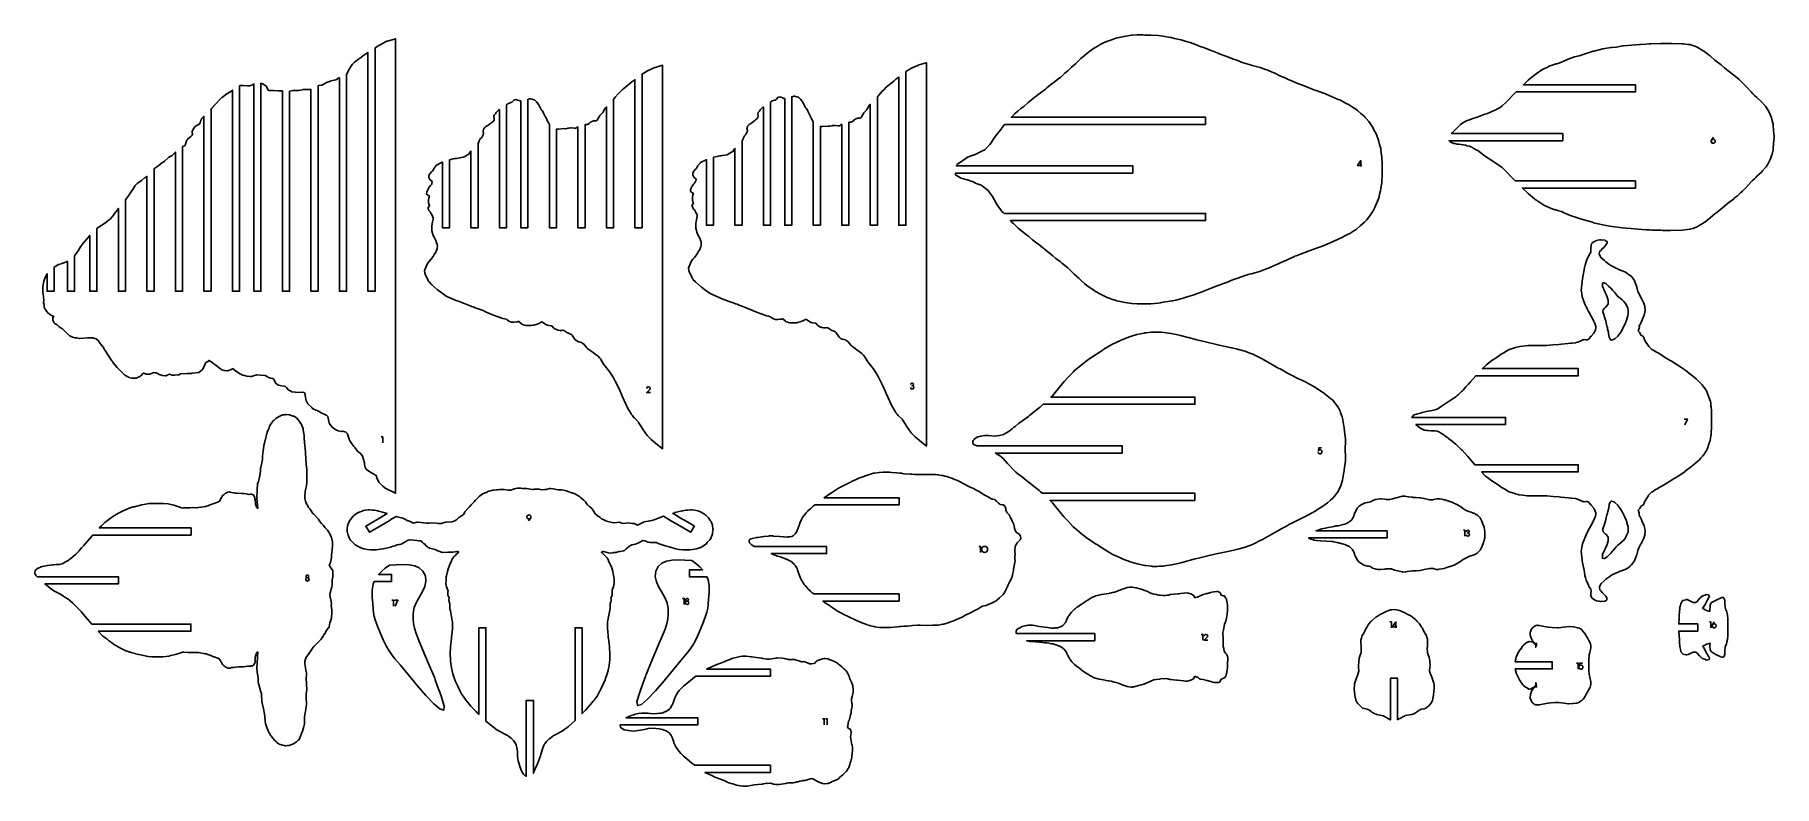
# Model space of a CAD drawing. Extents: x 20 to 1483, y 153 to 786.
import ezdxf

# ---------------------------------------------------------------- set-up
doc = ezdxf.new("R2010")
doc.units = 0
doc.layers.get('0').update_dxf_attribs({"linetype": 'CONTINUOUS'})
doc.layers.add('ASHADE', color=18, linetype='CONTINUOUS')

msp = doc.modelspace()

# ---------------------------------------------------------------- linework, layer by layer
for points in [[(42.8, 593.3), (42.6, 593.2), (42.1, 593), (40, 592.3), (37.7, 591.1), (37.3, 590.8), (37.2, 590.8), (36.3, 590.2), (36.3, 569.9), (30.3, 569.9), (30.3, 584.7), (28.6, 581.5), (28.6, 581.5), (28.6, 581.4), (27.7, 578.4), (27.7, 578.3), (26.8, 573.8), (26.8, 573.7), (26.8, 569.2), (27.4, 565.5), (27.4, 565.3), (27.6, 562.4), (27.6, 562.1), (27.4, 560.1), (28, 558.7), (28, 558.5), (28, 558.4), (28, 556.6), (28.8, 554.8), (28.9, 554.6), (29.8, 553.2), (30, 552.9), (30.9, 551.7), (33.3, 550), (33.5, 549.9), (33.6, 549.9), (35.6, 549), (35.9, 548.9), (36, 548.9), (36, 548.9), (35.3, 547.4), (35.2, 547.2), (35.1, 547.1), (35.2, 546.8), (35.1, 545.7), (36.1, 544), (36.4, 543.4), (36.6, 543.1), (37.1, 542.5), (38.7, 541.7), (38.8, 541.6), (39, 541.4), (39.2, 541.3), (40.4, 539.9), (42.8, 538.6), (43.2, 538.2), (43.5, 537.9), (47.1, 534.3), (49, 532.8), (49.3, 532.6), (49.5, 532.5), (51.6, 531.4), (53.1, 530.9), (53.4, 530.8), (55.3, 530.6), (57.7, 530.2), (57.8, 530.2), (58, 530.2), (64.4, 530.7), (64.6, 530.8), (68.2, 530.8), (68.5, 530.8), (68.7, 530.7), (71.6, 529.8), (71.9, 529.5), (73.9, 527.8), (74.3, 527.2), (77.5, 522.9), (78.7, 521), (84.9, 511.3), (85.3, 510.7), (86, 509.8), (89.2, 505.7), (90.6, 504.3), (95.5, 499.7), (96.4, 499), (98.9, 497.6), (99.2, 497.4), (101.6, 496.9), (101.8, 496.9), (102.3, 496.9), (105.4, 496.9), (108.9, 498.5), (109.5, 498.9), (109.6, 499.1), (111, 500.7), (111.8, 501), (111.8, 501), (113.8, 500.2), (114, 500.2), (114.2, 500.2), (116.6, 500.1), (116.9, 500.2), (119.5, 501.2), (119.6, 501.3), (119.7, 501.4), (121.4, 501.3), (121.7, 501.2), (124, 500.3), (124.3, 500.1), (124.7, 499.9), (127.4, 498.9), (130, 498.7), (130.2, 498.8), (130.9, 498.9), (133.4, 500), (134.3, 499.9), (135.7, 499.4), (137.2, 499.2), (137.6, 499.2), (140.8, 499.6), (141.3, 499.7), (141.4, 499.7), (142.5, 500.3), (147.8, 500.6), (148.6, 500.7), (151.5, 500.7), (151.9, 500.8), (152.5, 500.9), (152.6, 501), (158, 501.5), (158.1, 501.6), (160.8, 503.9), (160.9, 503.9), (161.1, 504.2), (162.4, 506.6), (162.5, 506.9), (163.1, 508.3), (164.2, 510.1), (165.8, 510.9), (166.4, 511.7), (168, 510.8), (170.7, 508.9), (170.9, 508.7), (171.1, 508.5), (171.5, 508.2), (176.3, 504.7), (176.6, 504.5), (176.9, 504.2), (177.5, 503.9), (179.2, 503.3), (180, 503.1), (181.9, 503), (182.2, 502.9), (182.6, 503), (182.8, 503.1), (184.6, 503.7), (186.8, 504.8), (187, 504.7), (187.5, 504.1), (190.1, 502.2), (191.4, 501.3), (192.5, 500.5), (193.4, 500.1), (194.8, 499.4), (196, 499.1), (196.4, 499.1), (196.5, 499.1), (198.5, 498.4), (201.4, 498.1), (201.5, 498), (201.9, 498.1), (205.9, 499.4), (206.2, 499.5), (206.6, 499.6), (213.5, 499), (213.7, 499), (213.8, 499), (215.4, 498.2), (215.4, 498.2), (215.6, 498), (218.4, 496.7), (218.5, 496.7), (220.3, 496.4), (221.1, 496), (222.4, 492.9), (222.5, 492.6), (222.6, 492.5), (224.2, 491.4), (224.4, 491.2), (225.1, 491), (230.8, 489.7), (231.6, 489.1), (231.8, 488.8), (232.5, 487.9), (233.3, 487), (234.4, 486.3), (234.8, 486.1), (234.9, 486.1), (235, 486.1), (236.3, 485.4), (239.2, 484.9), (239.4, 484.8), (239.5, 484.8), (245.1, 485), (245.4, 485), (246.6, 484.6), (246.8, 484.5), (246.9, 484.4), (247.5, 483), (247.6, 482.3), (248.4, 477.6), (248.5, 477.3), (249.6, 475.2), (249.9, 474.9), (253, 472), (253.3, 471.6), (254.6, 470.6), (255.3, 470.3), (258.1, 469.2), (258.7, 469), (260.8, 467.6), (264.6, 465.9), (265.2, 465.7), (265.4, 465.5), (266.6, 464.5), (266.8, 463.1), (266.9, 463), (267.6, 459.2), (267.7, 459.1), (267.8, 459), (267.8, 458.8), (269.9, 455.7), (270.1, 455.6), (273.3, 453.3), (273.4, 453.2), (275.1, 452.5), (275.2, 452.4), (277.7, 452), (277.9, 452), (278.8, 452.1), (280.9, 451.6), (281.2, 451.5), (281.3, 451.5), (281.3, 451.5), (283, 449.8), (283, 449.7), (284.8, 444.7), (284.9, 444.3), (285.1, 443.9), (286.4, 442), (288.5, 439.4), (289, 438.7), (289.1, 438.6), (289.4, 438.2), (291.6, 435.4), (292, 434.9), (293.5, 433.9), (295.4, 431.8), (295.5, 431.8), (295.6, 431.7), (295.6, 431.6), (295.7, 431.1), (297.4, 425.5), (297.4, 425.2), (297.5, 424.8), (297.8, 422.5), (298.8, 420.3), (299.1, 419.8), (301.9, 417.9), (305.1, 416.1), (307.2, 415), (307.7, 413), (309.4, 409.4), (312.7, 405.8), (314.1, 404.9), (315.4, 404), (323.5, 399.9), (323.5, 782.4), (316.7, 780.4), (316, 780.2), (315.6, 780), (310.1, 777), (308, 775.8), (307.8, 775.6), (306.3, 774.6), (306.3, 683.7), (306.3, 647.5), (306.3, 614), (306.3, 569.9), (302.2, 569.9), (301.8, 569.9), (300.3, 569.9), (300.3, 577.7), (300.3, 627.9), (300.3, 683.8), (300.3, 729.4), (300.3, 770.7), (298.3, 769.5), (298.2, 769.4), (295, 767.1), (294.8, 767), (291.6, 764.6), (291.4, 764.5), (288.8, 762.3), (287.4, 760.9), (286.2, 759.6), (286.2, 759.5), (286.1, 759.4), (284.5, 756.7), (284.2, 756.3), (284.1, 756.2), (284.1, 756.2), (282.5, 752.6), (282.5, 752.6), (282.4, 752.6), (282.3, 752.5), (282.3, 690.7), (282.3, 569.9), (281.2, 569.9), (280.3, 569.9), (276.3, 569.9), (276.3, 749.6), (276, 749.5), (275.6, 749.3), (273.2, 747.8), (269.1, 746.9), (268.9, 746.8), (266.3, 745.8), (266.3, 745.8), (266.1, 745.7), (262.6, 743.8), (261.5, 743.4), (261.4, 743.4), (261.3, 743.4), (261.2, 743.3), (258.7, 743), (258.3, 742.8), (258.3, 619.2), (258.3, 602.2), (258.3, 569.9), (256.8, 569.9), (255.8, 569.9), (252.9, 569.9), (252.3, 569.9), (252.3, 593.4), (252.3, 598.5), (252.3, 641.6), (252.3, 663), (252.3, 739.9), (251.9, 739.7), (248.7, 739.8), (248.5, 739.9), (248.5, 739.8), (245.4, 739.6), (245.2, 739.5), (241.9, 738.9), (237.5, 738.9), (237.3, 738.9), (234.5, 738.3), (234.5, 738.3), (234.4, 738.3), (234.3, 738.2), (234.3, 713.8), (234.3, 712.9), (234.3, 707.7), (234.3, 700.9), (234.3, 696.8), (234.3, 682.4), (234.3, 671.8), (234.3, 630.6), (234.3, 569.9), (228.3, 569.9), (228.3, 650.6), (228.3, 653.8), (228.3, 708), (228.3, 716.9), (228.3, 738.5), (225.3, 738.5), (225.1, 738.6), (224.7, 738.6), (220.8, 738.9), (217.4, 738.8), (217.2, 738.8), (216.2, 739.4), (216.1, 739.4), (215.7, 740.2), (214.8, 742.2), (214.7, 742.4), (211.8, 744.4), (211.7, 744.5), (211.6, 744.5), (210.3, 744.9), (210.3, 684.5), (210.3, 678.7), (210.3, 569.9), (204.3, 569.9), (204.3, 626.2), (204.3, 637), (204.3, 669.5), (204.3, 677.9), (204.3, 729.6), (204.3, 737), (204.3, 744.4), (202.7, 743.4), (202.5, 743.3), (201.8, 743.1), (200.6, 742.8), (200.5, 742.8), (200.4, 742.7), (200.3, 742.7), (199.4, 742.7), (199, 742.7), (198.9, 742.7), (198.8, 742.7), (198.7, 742.7), (198.7, 742.7), (198.6, 742.7), (195.3, 743.1), (195.2, 743.1), (195.1, 743.1), (192.8, 742.9), (192.3, 742.8), (192.3, 665.8), (192.3, 660.7), (192.3, 615.9), (192.3, 599), (192.3, 569.9), (187.3, 569.9), (186.3, 569.9), (186.3, 584.8), (186.3, 626.3), (186.3, 630.1), (186.3, 723.2), (186.3, 739.2), (185, 738), (184.8, 737.9), (180.6, 735.4), (180.5, 735.3), (180.4, 735.3), (177.8, 733.1), (177.7, 733), (177.5, 732.9), (170.7, 726), (170.4, 725.6), (170.3, 725.4), (169.2, 724.2), (169.1, 724.1), (168.3, 723.4), (168.3, 569.9), (165.6, 569.9), (165.1, 569.9), (162.3, 569.9), (162.3, 693.6), (162.3, 717.2), (161.8, 716.7), (160.6, 715.4), (159.9, 714.1), (159.8, 713.9), (159.7, 713.8), (159, 711.7), (158.3, 710.5), (158.3, 710.5), (158.2, 710.4), (156.1, 709.5), (154.7, 708.2), (153.6, 706.5), (153.4, 706.3), (153.3, 706.3), (153.3, 706.2), (152.5, 704.2), (152.5, 704.1), (152.5, 703.8), (152.6, 701.8), (152.3, 701.3), (151.9, 700.7), (151.2, 700), (149.5, 698.8), (149.3, 698.7), (149.2, 698.6), (148, 697.1), (147.7, 696.4), (147, 694.7), (147, 694.6), (147, 694.5), (146.5, 692.8), (146.2, 692.4), (146.2, 692.4), (144.3, 691.7), (144.3, 677), (144.3, 662.4), (144.3, 661.6), (144.3, 655.7), (144.3, 645.2), (144.3, 570.1), (144.3, 569.9), (143.2, 569.9), (138.3, 569.9), (138.3, 585.2), (138.3, 589.9), (138.3, 687), (136.3, 684.9), (136, 684.6), (135.6, 684.2), (132.9, 682.7), (132.2, 682.1), (129.1, 679.4), (125.5, 676.7), (124.8, 676), (124.6, 675.9), (122.6, 674.7), (121, 673.5), (120.8, 673.4), (120.3, 672.8), (120.3, 649.2), (120.3, 641.1), (120.3, 594.3), (120.3, 588.7), (120.3, 569.9), (118.7, 569.9), (118, 569.9), (114.3, 569.9), (114.3, 584.5), (114.3, 586.9), (114.3, 605), (114.3, 609.1), (114.3, 659.7), (114.3, 666.5), (112.5, 665.3), (112.4, 665.2), (109.9, 663.2), (109.7, 663), (106, 660.7), (104.8, 659.1), (104.5, 658.8), (104.2, 658.4), (103.1, 656.5), (99.7, 651.6), (99.4, 651), (99.3, 650.9), (98.1, 649), (96.3, 646.9), (96.3, 638), (96.3, 616), (96.3, 590.5), (96.3, 586.8), (96.3, 569.9), (93.6, 569.9), (92.5, 569.9), (90.3, 569.9), (90.3, 593.2), (90.3, 615.8), (90.3, 617.2), (90.3, 639.6), (86.6, 634.4), (86.5, 634.2), (86.4, 634), (86.1, 633.8), (83.7, 630.9), (81.5, 629.1), (81.4, 629), (81.3, 628.9), (77.1, 625.9), (75.3, 625), (75, 624.7), (72.3, 622.6), (72.3, 569.9), (69.8, 569.9), (66.8, 569.9), (66.3, 569.9), (66.3, 574), (66.3, 616.9), (61.6, 611.3), (61.4, 611.1), (58.6, 607.7), (58.5, 607.6), (57.8, 606.1), (57.7, 605.9), (56.6, 604), (53.5, 599.6), (53.5, 594.5), (53.5, 593.9), (53.5, 593.9), (53.5, 569.9), (47.5, 569.9), (47.5, 572.8), (47.5, 595.2), (46.9, 594.9), (46, 594.5)], [(1044.2, 760), (1043.7, 760.2), (1035.8, 762.5), (1033.9, 763.3), (1033.3, 763.6), (1031.4, 764.4), (1027.6, 765.6), (1022.9, 767.4), (1021.1, 768), (1016.4, 769.8), (1016.2, 769.9), (1016.1, 769.9), (1010.6, 772.1), (1008.8, 772.8), (1004, 774.6), (1000.4, 775.9), (996.5, 777.5), (991.9, 779.1), (987.8, 780.4), (984.5, 781.4), (983, 781.6), (978.9, 782.7), (976.9, 783.1), (976.4, 783.3), (975.4, 783.5), (967.4, 784.8), (965.3, 785), (958.9, 785.4), (954, 785.5), (952.6, 785.6), (950.5, 785.7), (947.5, 785.7), (943, 785.4), (942.9, 785.4), (942.6, 785.4), (936.4, 784.3), (929.5, 782.8), (928.2, 782.4), (926.8, 781.8), (923.7, 780.7), (922.6, 780.3), (919.2, 778.8), (916.4, 777.5), (914.6, 776.5), (912.6, 775.2), (909.9, 773.6), (908.8, 772.8), (905, 770), (902.9, 768.1), (900.1, 765.7), (897.7, 763.6), (895.8, 761.5), (892, 758.2), (889.1, 755.3), (887.7, 754.3), (886.7, 753.4), (882.8, 749.9), (882.3, 749.6), (881.9, 749.3), (876.4, 744.9), (876, 744.6), (871.5, 741), (870.4, 740), (869.3, 739.2), (865.1, 736), (862.8, 734.3), (858.5, 730.9), (857.5, 730.1), (855.7, 728.7), (852, 725.5), (849.7, 723.7), (847, 721.4), (844.3, 719.1), (844.2, 719), (843.7, 718.4), (842.5, 717.1), (841.6, 716.3), (942.2, 716.3), (944.8, 716.3), (1005, 716.3), (1005, 710.3), (986.5, 710.3), (948, 710.3), (945.6, 710.3), (835.9, 710.3), (834.2, 708.1), (833.2, 706.9), (832.9, 706.2), (829.5, 701.9), (828.2, 700.3), (826.4, 697.5), (824.6, 694.7), (823.6, 693.5), (822.2, 691.9), (819.5, 689.3), (816.7, 687.7), (810.5, 684.8), (810.4, 684.8), (810.3, 684.7), (804.7, 682.7), (802.8, 681.3), (799.7, 679), (796.5, 677), (795.4, 675.3), (825.1, 675.3), (826.1, 675.3), (826.7, 675.3), (829.9, 675.3), (837.8, 675.3), (943.9, 675.3), (943.9, 669.3), (908.2, 669.3), (893.6, 669.3), (857.3, 669.3), (841.4, 669.3), (829.3, 669.3), (794.6, 669.3), (794.7, 667.7), (794.7, 667.7), (794.8, 667.6), (799.5, 665), (803.2, 664), (804.6, 663.7), (809.5, 662.1), (811.9, 660.7), (816.3, 659.3), (817.1, 658.6), (819.9, 656.4), (822, 654.6), (822.6, 653.9), (823.1, 653.1), (825.7, 649.5), (827.1, 647.2), (828.8, 644), (830, 642.1), (832.6, 638.5), (833.6, 637.1), (834.7, 636.1), (835.4, 635.4), (844.8, 635.4), (848.7, 635.4), (892.7, 635.4), (901.3, 635.4), (987.8, 635.4), (1005, 635.4), (1005, 629.4), (991.1, 629.4), (912.5, 629.4), (900.1, 629.4), (892.6, 629.4), (840.8, 629.4), (842.2, 627.8), (843.4, 626.8), (845.9, 624.5), (847.3, 623), (853.3, 618.3), (856.3, 615.9), (859.5, 613.3), (863, 610.5), (864.4, 609.5), (868.1, 606.5), (868.7, 606.1), (869.4, 605.4), (873.4, 602.2), (876.6, 599.8), (879, 597.6), (882.6, 594.9), (884.1, 593.6), (886.5, 591.5), (889, 589.6), (891.5, 587.1), (894.3, 584.3), (898.3, 580.8), (900.2, 579), (903.1, 576.5), (905.5, 574.6), (907.5, 573.1), (911.3, 570.4), (912.5, 569.6), (916.7, 567.5), (919.3, 566), (922.2, 564.6), (923.8, 564.2), (926.7, 563.1), (928.1, 562.6), (928.9, 562.3), (930.4, 561.9), (937.4, 560.3), (942.8, 559.5), (942.9, 559.5), (942.9, 559.5), (947.5, 559.3), (950.5, 559.2), (952.6, 559.3), (954, 559.4), (958.8, 559.4), (965, 559.9), (967, 560.2), (967.7, 560.3), (976.9, 561.8), (977.5, 561.9), (980.1, 562.5), (985.3, 563.9), (986.9, 564.3), (990.4, 565.4), (993.5, 566.4), (995.2, 567), (1001.2, 569.2), (1004.2, 570.3), (1009.6, 572.4), (1012.6, 573.6), (1016.9, 575.4), (1020.8, 576.8), (1022, 577.1), (1025.2, 578.4), (1028.6, 579.7), (1033.1, 581.3), (1034.2, 581.7), (1035.2, 582.1), (1037.4, 583), (1041.7, 584.3), (1043.5, 584.7), (1050.3, 586.5), (1051.3, 586.8), (1055.4, 588.4), (1056.2, 588.7), (1058, 589.4), (1061.6, 591), (1067.5, 593.6), (1067.7, 593.7), (1067.8, 593.7), (1073.2, 596.1), (1073.6, 596.3), (1079.9, 599.1), (1080.2, 599.3), (1081.1, 599.6), (1087.2, 602), (1088.6, 602.5), (1092, 603.8), (1096.9, 605.6), (1098.3, 606.1), (1100.8, 607.1), (1105.2, 608.7), (1105.8, 609), (1107.9, 609.9), (1112.4, 611.7), (1116.5, 613.6), (1117.9, 614.2), (1124.5, 617.6), (1126.4, 618.6), (1129.8, 620.7), (1131.6, 621.9), (1135.1, 624.9), (1138.8, 628.1), (1140.6, 630.1), (1142.1, 632), (1143.2, 633.3), (1144.9, 636), (1146.2, 638.2), (1147.3, 640.3), (1148, 641.7), (1150.4, 647.7), (1150.9, 649.2), (1151.4, 651.6), (1152.1, 654.5), (1152.5, 656.6), (1153.2, 661.1), (1153.3, 661.6), (1153.3, 662), (1153.3, 662.5), (1153.5, 666.9), (1153.6, 669.6), (1153.6, 672.5), (1153.6, 674.8), (1153.6, 677.7), (1153.4, 681.5), (1153.4, 682.2), (1153.4, 682.5), (1152.5, 688.7), (1152.3, 690), (1151.4, 693.5), (1150.8, 695.9), (1150.2, 697.9), (1148.4, 702.3), (1147.4, 704.2), (1144.8, 709), (1144, 710.3), (1142.3, 712.8), (1140.2, 715.3), (1139.1, 716.5), (1138.3, 717.3), (1135.7, 719.6), (1132.8, 722), (1131.1, 723.4), (1128.7, 724.9), (1125.1, 727.1), (1123.3, 728), (1118.4, 730.6), (1116.6, 731.3), (1111.6, 733.6), (1106.4, 735.8), (1105.2, 736.2), (1104.3, 736.5), (1098.8, 738.5), (1095.3, 739.8), (1095, 739.9), (1091.2, 741.3), (1087.8, 742.7), (1086.5, 743.2), (1081.7, 745.1), (1080.4, 745.5), (1080, 745.7), (1073.9, 748.5), (1073.4, 748.7), (1072.5, 749.1), (1067.4, 751.3), (1063.2, 753.3), (1062.4, 753.6), (1058.6, 755.3), (1057.3, 755.8), (1055.4, 756.6), (1050.9, 758.2)], [(1449.5, 751.7), (1444.6, 755.5), (1441.5, 757.9), (1438.7, 760.3), (1433.5, 764.4), (1429.4, 767.9), (1427.9, 769.2), (1426.1, 770.6), (1425.1, 771.3), (1424.7, 771.6), (1423.7, 772.2), (1420.1, 774.4), (1418.6, 775.2), (1416.6, 776.2), (1414.8, 776.8), (1412.4, 777.4), (1410.8, 777.6), (1407.1, 778.1), (1406.1, 778.2), (1405.9, 778.2), (1405.7, 778.2), (1397.2, 778.4), (1390.1, 778.4), (1389.3, 778.4), (1388, 778.4), (1379.7, 778.1), (1378.1, 778), (1375.3, 777.8), (1370.9, 777.5), (1370.7, 777.5), (1370.1, 777.5), (1367.1, 777.3), (1356.7, 776.3), (1356.3, 776.3), (1355.7, 776.3), (1350.6, 775.3), (1346.8, 775.1), (1346.4, 775.1), (1346.2, 775), (1345.9, 775), (1339.3, 773.8), (1332, 772), (1331.2, 771.8), (1323.4, 769.5), (1319.2, 768.1), (1315.5, 767.2), (1314.4, 766.8), (1309.9, 765.2), (1307, 763.9), (1304.3, 762.6), (1302.1, 761.9), (1300.4, 761.4), (1299.7, 761.2), (1299, 761), (1295.7, 759.9), (1294.6, 759.5), (1292.1, 758.3), (1289.7, 757.1), (1288, 756.1), (1283, 752.9), (1282.8, 752.7), (1282.3, 752.4), (1281, 751.3), (1276.4, 747.4), (1272.4, 743.6), (1300.6, 743.6), (1319.1, 743.6), (1323.4, 743.6), (1366.6, 743.6), (1366.6, 737.6), (1323.4, 737.6), (1319, 737.6), (1304.9, 737.6), (1304.8, 737.6), (1299.4, 737.6), (1269, 737.6), (1266.2, 737.6), (1266.1, 737.4), (1257.7, 728.6), (1257.7, 728.6), (1254.4, 725.8), (1252.8, 724.6), (1250.6, 723.3), (1248.7, 722.2), (1245.9, 721.1), (1244.6, 720.5), (1242.3, 719.6), (1239.9, 718.8), (1234.4, 716.8), (1233.6, 716.5), (1233.4, 716.5), (1229.7, 715.3), (1226.1, 713.9), (1225.1, 713.5), (1223.9, 713), (1220.7, 711), (1219.4, 710.1), (1217.9, 708.6), (1215.7, 706.6), (1213.4, 704.1), (1212.6, 703.4), (1212.5, 703.3), (1212.3, 703.1), (1211.9, 702.6), (1259.7, 702.6), (1264.3, 702.6), (1268.5, 702.6), (1278.8, 702.6), (1292.5, 702.6), (1305.5, 702.6), (1305.5, 696.6), (1272.9, 696.6), (1266.8, 696.6), (1209.9, 696.6), (1210, 696.5), (1210.6, 695.8), (1211.3, 695.3), (1213, 694.6), (1213.9, 694.3), (1214.6, 694.1), (1216.7, 693.8), (1218, 693.6), (1223.7, 692.7), (1223.9, 692.7), (1224.9, 692.4), (1226.9, 691.9), (1228.1, 691.3), (1229.5, 690.8), (1230.1, 690.4), (1233.1, 688.7), (1233.9, 688.2), (1236.6, 686.4), (1239.4, 684.2), (1241.4, 682.8), (1244, 681), (1244.1, 680.9), (1244.4, 680.7), (1251.7, 676), (1252.9, 675.1), (1254.5, 673.9), (1257.3, 671.3), (1257.9, 670.6), (1262.4, 665.9), (1265.5, 662.7), (1267.5, 662.7), (1270.6, 662.7), (1306.4, 662.7), (1306.5, 662.7), (1318.7, 662.7), (1323.2, 662.7), (1366.6, 662.7), (1366.6, 656.7), (1323.2, 656.7), (1318.7, 656.7), (1306.7, 656.7), (1306.6, 656.7), (1271.5, 656.7), (1276.4, 652.2), (1281.7, 647.8), (1282.4, 647.1), (1282.7, 646.9), (1282.9, 646.8), (1287.9, 643.5), (1289.7, 642.4), (1292.1, 641.2), (1294.6, 640), (1295.7, 639.6), (1299, 638.5), (1299.6, 638.3), (1300.5, 638.1), (1302, 637.6), (1304.3, 636.9), (1307.1, 635.5), (1309.7, 634.4), (1314.3, 632.7), (1315.3, 632.4), (1318.6, 631.5), (1323.2, 630.1), (1326.3, 629.2), (1330.5, 627.9), (1331.4, 627.6), (1339.3, 625.8), (1346.5, 624.5), (1346.8, 624.4), (1347.4, 624.4), (1355.5, 623.3), (1358.7, 622.9), (1362.7, 622.7), (1368.9, 622.1), (1368.9, 622.1), (1369, 622.1), (1375.6, 621.7), (1378.4, 621.5), (1380.3, 621.4), (1388.2, 621.2), (1389.5, 621.1), (1390.2, 621.1), (1396.1, 621.1), (1405.9, 621.3), (1405.9, 621.3), (1405.9, 621.3), (1406, 621.3), (1412.4, 622.1), (1414.8, 622.7), (1416.4, 623.3), (1418.5, 624.2), (1420.2, 625.1), (1423.7, 627.3), (1424.5, 627.8), (1424.9, 628.1), (1426, 628.9), (1427.7, 630.3), (1429.9, 632.1), (1433.3, 635), (1434.2, 635.7), (1439.5, 639.9), (1441.8, 641.8), (1444.2, 643.7), (1449, 647.5), (1450.1, 648.4), (1452.5, 650.3), (1455, 652.6), (1456.6, 654.2), (1459.4, 656.9), (1463.7, 661.6), (1465.1, 663), (1466.7, 664.6), (1467.9, 665.7), (1468.7, 666.7), (1472.7, 670.2), (1473.6, 671.2), (1476.1, 673.9), (1476.3, 674.2), (1476.5, 674.5), (1478, 676.8), (1479.2, 679.2), (1480.2, 681.2), (1481.2, 683.9), (1481.6, 685.3), (1482.4, 688.8), (1482.5, 689.2), (1482.6, 689.4), (1482.6, 690.5), (1483.1, 697), (1483.4, 698.8), (1483.4, 699.7), (1483.4, 700.6), (1483.1, 702.5), (1482.6, 709.2), (1482.6, 710.1), (1482.5, 710.4), (1481.5, 714.4), (1481.1, 715.7), (1480.1, 718.5), (1479.1, 720.6), (1478.1, 722.6), (1476.1, 725.6), (1476.1, 725.6), (1476.1, 725.6), (1472.5, 729.5), (1468.9, 732.7), (1468.7, 732.9), (1466.9, 734.7), (1465.4, 736.1), (1463.9, 737.8), (1459.7, 742.2), (1459.2, 742.7), (1456.7, 745.3), (1453.8, 748), (1452.3, 749.4)], [(760.6, 447.5), (760.7, 447.4), (765.9, 443), (768.5, 440.9), (770.1, 439.6), (770.1, 762.2), (763.8, 760.3), (762.3, 759.7), (760.7, 759.1), (757.5, 757.6), (752.9, 754.8), (752.9, 731.1), (752.9, 717.3), (752.9, 671.7), (752.9, 663.6), (752.9, 662), (752.9, 625.5), (746.9, 625.5), (746.9, 627), (746.9, 629.1), (746.9, 640.1), (746.9, 684.9), (746.9, 696.5), (746.9, 750.2), (746.9, 750.1), (744.3, 748.3), (742.6, 746.8), (737.6, 742.7), (736.3, 741.5), (734.2, 739.5), (733, 738.2), (730.4, 735.3), (728.9, 733.4), (728.9, 652.6), (728.9, 629.3), (728.9, 625.5), (728.5, 625.5), (726.3, 625.5), (722.9, 625.5), (722.9, 704.3), (722.9, 727.2), (722.1, 726.1), (720.6, 723.7), (719.8, 722.5), (719.6, 722.2), (717.6, 720), (717.6, 719.9), (715.2, 716.2), (714.6, 715.8), (714.1, 715.6), (713.7, 715.6), (712.1, 715.5), (711.5, 715.3), (710.1, 714.8), (710, 714.7), (708.7, 713.4), (707.5, 712.6), (707.3, 712.4), (707.2, 712.3), (705.7, 712.3), (705.5, 712.2), (705.5, 712.2), (704.9, 712.3), (704.9, 707.4), (704.9, 625.5), (698.9, 625.5), (698.9, 651.5), (698.9, 660), (698.9, 710.4), (697.7, 709.5), (697.1, 709.2), (696.4, 709.1), (695.9, 709.2), (693.4, 709.4), (692.9, 709.5), (691.3, 709.3), (690.8, 709.2), (688.8, 708.8), (687.5, 708.9), (682.6, 708.6), (682.3, 708.6), (680.9, 708.6), (680.9, 625.5), (674.9, 625.5), (674.9, 686.1), (674.9, 690.1), (674.9, 703.1), (674.9, 703.2), (674.9, 706.3), (674.9, 706.6), (674.9, 707.8), (674.9, 707.9), (674.9, 709.1), (674.9, 709.4), (674.9, 709.4), (674.9, 709.4), (674.9, 709.5), (674.9, 711.4), (674.9, 711.4), (674.9, 712.4), (674.4, 713.4), (673.3, 715.9), (672.4, 717.5), (671.1, 719.8), (670.4, 721.4), (669.5, 723.3), (669.2, 723.8), (669, 723.9), (668.8, 724.1), (668.5, 724.5), (667.7, 725.5), (666.3, 728.4), (666.1, 728.8), (665.8, 729.3), (665.2, 730.2), (664.2, 731.6), (662.7, 732.9), (662.6, 733), (662.6, 733), (662.3, 733.1), (659.1, 734.1), (658.7, 734.1), (658, 733.9), (656.9, 733.6), (656.9, 719.7), (656.9, 715.8), (656.9, 698.3), (656.9, 698), (656.9, 690.4), (656.9, 689.4), (656.9, 689.4), (656.9, 688.9), (656.9, 685.3), (656.9, 666.1), (656.9, 664.5), (656.9, 647.2), (656.9, 642.7), (656.9, 625.5), (652.1, 625.5), (650.9, 625.5), (650.9, 627.4), (650.9, 650.1), (650.9, 652.2), (650.9, 664.8), (650.9, 669.5), (650.9, 677.3), (650.9, 678.5), (650.9, 682.7), (650.9, 682.8), (650.9, 684), (650.9, 693.5), (650.9, 693.9), (650.9, 710.5), (650.9, 714), (650.9, 731.6), (650.9, 732.2), (650.8, 732.2), (650.2, 732.2), (648.5, 732.8), (647.6, 733.3), (646.8, 733.4), (645.9, 733.1), (645.1, 732.8), (643.9, 731.6), (643.5, 731.1), (642.5, 730.7), (641.4, 730.5), (640.4, 730), (639, 729), (639, 727.2), (639, 721.1), (639, 718.8), (639, 717.6), (639, 702.7), (639, 699.7), (639, 685.1), (639, 684.6), (639, 671.3), (639, 669.4), (639, 669.4), (639, 663.2), (639, 661.5), (639, 649.9), (639, 643), (639, 625.5), (633, 625.5), (633, 632.1), (633, 640.1), (633, 653.5), (633, 655.6), (633, 661.6), (633, 662), (633, 662.7), (633, 662.8), (633, 665), (633, 680.1), (633, 680.7), (633, 694.3), (633, 697.1), (633, 710.6), (633, 711.7), (633, 713.8), (633, 719.3), (633, 719.5), (633, 721), (633, 724.9), (633, 724.9), (632.6, 724.8), (632.6, 724.8), (632.5, 724.7), (632.4, 724.7), (632.4, 724.7), (630.2, 722.6), (629.6, 721.5), (628.7, 720.4), (628.3, 719.3), (628.7, 717.5), (628.4, 716), (627.8, 715.3), (626.4, 714.2), (625.8, 713.6), (625, 713), (625, 712.9), (623.2, 711.6), (621.5, 710.5), (620.9, 710.2), (620.6, 709.9), (619.7, 708.7), (619.5, 708.2), (619.1, 706.7), (619.4, 706.1), (619.5, 705.2), (619.3, 703.9), (618.6, 702.7), (618, 701.6), (617.4, 700.9), (617.1, 700.8), (616, 698.5), (615.9, 698.4), (615.9, 698.4), (615.9, 698.2), (615, 696.5), (615, 696.1), (615, 695.6), (615, 691.8), (615, 690.3), (615, 689.6), (615, 680.1), (615, 678.2), (615, 667.6), (615, 666.7), (615, 645.9), (615, 642.8), (615, 642.7), (615, 641.7), (615, 641.1), (615, 632.6), (615, 629.7), (615, 625.5), (611.8, 625.5), (609.4, 625.5), (609, 625.5), (609, 634.3), (609, 635), (609, 636), (609, 636.1), (609, 639.6), (609, 662.2), (609, 663.2), (609, 672.8), (609, 674.5), (609, 682.6), (609, 684.4), (609, 687.8), (609, 688.2), (609, 688.7), (609, 690.1), (607.9, 688.6), (607.9, 688.5), (607.6, 687.8), (607.2, 687.4), (605.6, 686.6), (605.1, 686.4), (603.1, 685), (602.4, 684.8), (598.4, 684.1), (597.1, 683.9), (596.2, 683.8), (595.3, 683.7), (595.2, 683.7), (594, 683.4), (591, 682.7), (591, 680.1), (591, 671.3), (591, 664.6), (591, 664.3), (591, 664.1), (591, 662.4), (591, 661.5), (591, 657.5), (591, 656.7), (591, 650), (591, 648.8), (591, 625.5), (585, 625.5), (585, 644.3), (585, 645.7), (585, 651.3), (585, 655.1), (585, 656.8), (585, 664.5), (585, 672.4), (585, 676.2), (585, 680.6), (584.7, 680.6), (584.7, 680.5), (584.7, 680.5), (580.1, 678.2), (579.9, 678.1), (579.7, 677.8), (577.9, 675.8), (577.7, 675.4), (576.8, 673.4), (576.6, 673.2), (575.9, 672.5), (574.4, 670.9), (574.2, 670.6), (573.7, 669.4), (573.6, 669.1), (573.5, 667.8), (573.5, 667.8), (574.4, 666), (576.4, 664.3), (576.4, 664.3), (576.4, 664.3), (576, 662.6), (575.7, 662), (574.9, 660.9), (574.2, 660), (573.6, 659.2), (572.9, 658), (572.6, 657.5), (571.8, 655.8), (571.8, 655.7), (571.8, 655.6), (571.7, 655.4), (571.7, 653.8), (573.3, 652.6), (574.1, 652.2), (573.7, 651.4), (573.6, 650.5), (573.3, 649.2), (573.2, 648.4), (573.3, 647.5), (573.4, 646.3), (573.5, 645.8), (574, 644.2), (574.2, 643.8), (573.8, 643.6), (572.7, 642.1), (573.3, 640.9), (573.5, 640), (574.5, 638.8), (575.1, 638.4), (575.6, 637.3), (576.2, 636.2), (576.6, 635.2), (577.3, 634), (577.2, 632.6), (577.1, 632.1), (577, 631.8), (576.3, 628.7), (576.3, 628.7), (576.3, 628.7), (576.2, 626.8), (576.2, 626.5), (576.2, 625.4), (576.1, 623.6), (576.1, 623), (576.6, 621), (577, 619.6), (577.9, 617.5), (579.5, 614.7), (580.1, 612.8), (580.6, 611.4), (580.7, 609.7), (580.7, 608.7), (580.4, 607.5), (580.1, 606.6), (579.5, 605), (578.1, 603), (577.2, 601.3), (575.2, 598.7), (573.6, 596.8), (572.6, 595.5), (571.7, 593.5), (571, 592.2), (570.2, 590.2), (570, 589.3), (570.2, 587.5), (570.3, 586.7), (570.4, 586.5), (573, 581.2), (573.6, 580.1), (573.7, 579.9), (575.8, 577.8), (580.9, 573.3), (583.5, 571.4), (588.2, 568.1), (588.3, 568), (588.4, 567.9), (588.7, 567.8), (595.8, 564.6), (598.9, 563.3), (604.2, 561.4), (608.3, 559.8), (609.4, 559.4), (610.8, 558.9), (612.7, 558.2), (615.8, 557), (618.4, 556), (619.1, 555.8), (621.3, 554.9), (625.2, 553.2), (628.1, 551.9), (631, 550.9), (631.9, 550.5), (635.7, 549.3), (637.2, 548.8), (638.9, 548.4), (639.5, 547.9), (640.5, 547.2), (640.9, 546.9), (642.4, 546.3), (643.1, 546.1), (643.9, 546), (644.7, 546), (645.3, 546), (647.4, 546.3), (648.2, 546.5), (648.8, 546.7), (649.3, 546.6), (651.6, 544.6), (652, 544.3), (652.5, 544.1), (654.1, 543.5), (655.1, 543.3), (657.9, 543.2), (659.7, 543.2), (661.1, 543.4), (661.8, 543.5), (663.9, 544.1), (665.4, 544.6), (666.1, 545), (667.7, 545.9), (668.4, 546.3), (669, 546.2), (669.3, 546.2), (670.2, 545.5), (672.1, 544.1), (673.1, 543.7), (674.5, 543.3), (676.4, 543), (676.8, 543), (677.3, 542.7), (678.4, 541.3), (679.1, 540.8), (679.7, 540.4), (681, 539.8), (681.6, 539.6), (682.1, 539.3), (683.6, 539.1), (684.3, 539.1), (685.9, 539.2), (686.9, 539.3), (687, 539.2), (687.8, 538.9), (689, 537.9), (689.7, 537.3), (690.2, 537), (690.9, 536.8), (692.9, 536.1), (693.2, 536), (693.3, 536), (694.2, 535.1), (694.6, 534.4), (695.5, 532.9), (696.8, 531.2), (697, 531), (697.2, 530.9), (698.5, 530), (699, 529.7), (699.6, 529.5), (701.8, 529), (702, 528.9), (703, 528.3), (703.1, 528.2), (703.1, 528.2), (704.2, 527.3), (705.4, 525.8), (706.5, 524.5), (707.1, 523.9), (710.1, 521.7), (711.7, 520.5), (713.6, 519.1), (715.9, 517.5), (717.1, 516.2), (718, 515), (719.3, 512.8), (720.3, 511.3), (721.8, 509.4), (722.1, 509), (725.3, 504.8), (725.9, 504), (727.5, 501.6), (728.7, 499.7), (729, 499.3), (729.6, 498.1), (730.5, 496.4), (733.7, 489.8), (735.6, 485.2), (736.2, 483.8), (739.3, 477.1), (739.7, 476.4), (740.4, 474.8), (741.1, 473.5), (743.6, 469.3), (743.9, 468.8), (744.3, 468), (744.5, 467.7), (745.6, 466.5), (746.5, 465.4), (749.4, 462.5), (749.9, 461.9), (750.1, 461.7), (750.6, 460.9), (752.8, 457.4), (753.4, 456.3), (757.2, 450.7), (757.2, 450.7)], [(538.5, 445.3), (538.6, 445.2), (543.8, 440.8), (546.4, 438.7), (548.1, 437.4), (548.1, 760.1), (541.8, 758.1), (540.2, 757.5), (538.6, 756.9), (535.5, 755.4), (530.9, 752.6), (530.9, 729), (530.9, 715.1), (530.9, 669.6), (530.9, 661.4), (530.9, 659.8), (530.9, 623.3), (524.9, 623.3), (524.9, 624.8), (524.9, 626.9), (524.9, 638), (524.9, 682.7), (524.9, 694.3), (524.9, 748), (524.8, 747.9), (522.3, 746.1), (520.6, 744.7), (515.6, 740.5), (514.2, 739.4), (512.1, 737.3), (510.9, 736), (508.4, 733.2), (506.9, 731.2), (506.9, 650.4), (506.9, 627.1), (506.9, 623.3), (506.4, 623.3), (504.3, 623.3), (500.9, 623.3), (500.9, 702.1), (500.9, 725), (500, 723.9), (498.5, 721.5), (497.8, 720.3), (497.5, 720.1), (495.5, 717.8), (495.5, 717.8), (493.1, 714), (492.5, 713.7), (492, 713.4), (491.6, 713.4), (490, 713.3), (489.4, 713.1), (488.1, 712.6), (487.9, 712.6), (486.6, 711.2), (485.5, 710.5), (485.2, 710.2), (485.1, 710.2), (483.7, 710.1), (483.4, 710.1), (483.4, 710.1), (482.9, 710.1), (482.9, 705.2), (482.9, 623.3), (476.9, 623.3), (476.9, 649.3), (476.9, 657.8), (476.9, 708.2), (475.7, 707.3), (475, 707), (474.4, 706.9), (473.8, 707), (471.4, 707.3), (470.8, 707.3), (469.2, 707.2), (468.7, 707.1), (466.7, 706.7), (465.5, 706.8), (460.5, 706.4), (460.3, 706.4), (458.9, 706.4), (458.9, 623.3), (452.9, 623.3), (452.9, 684), (452.9, 687.9), (452.9, 700.9), (452.9, 701.1), (452.9, 704.2), (452.9, 704.4), (452.9, 705.6), (452.9, 705.7), (452.9, 707), (452.9, 707.2), (452.9, 707.2), (452.9, 707.2), (452.9, 707.3), (452.9, 709.2), (452.9, 709.2), (452.9, 710.2), (452.4, 711.2), (451.2, 713.7), (450.4, 715.3), (449.1, 717.6), (448.4, 719.3), (447.4, 721.2), (447.1, 721.6), (447, 721.7), (446.7, 721.9), (446.4, 722.3), (445.7, 723.3), (444.2, 726.3), (444.1, 726.6), (443.8, 727.1), (443.2, 728), (442.1, 729.4), (440.6, 730.8), (440.6, 730.8), (440.5, 730.8), (440.2, 730.9), (437.1, 731.9), (436.6, 731.9), (436, 731.7), (434.9, 731.4), (434.9, 717.5), (434.9, 713.7), (434.9, 696.1), (434.9, 695.8), (434.9, 688.2), (434.9, 687.2), (434.9, 687.2), (434.9, 686.7), (434.9, 683.1), (434.9, 663.9), (434.9, 662.4), (434.9, 645), (434.9, 640.5), (434.9, 623.3), (430, 623.3), (428.9, 623.3), (428.9, 625.2), (428.9, 647.9), (428.9, 650), (428.9, 662.7), (428.9, 667.4), (428.9, 675.2), (428.9, 676.4), (428.9, 680.5), (428.9, 680.6), (428.9, 681.9), (428.9, 691.3), (428.9, 691.7), (428.9, 708.3), (428.9, 711.8), (428.9, 729.5), (428.9, 730), (428.7, 730), (428.1, 730), (426.5, 730.6), (425.6, 731.1), (424.8, 731.2), (423.8, 730.9), (423.1, 730.6), (421.9, 729.5), (421.4, 729), (420.5, 728.6), (419.4, 728.3), (418.3, 727.8), (416.9, 726.8), (416.9, 725), (416.9, 718.9), (416.9, 716.7), (416.9, 715.4), (416.9, 700.5), (416.9, 697.5), (416.9, 682.9), (416.9, 682.4), (416.9, 669.2), (416.9, 667.3), (416.9, 667.2), (416.9, 661), (416.9, 659.3), (416.9, 647.8), (416.9, 640.8), (416.9, 623.3), (410.9, 623.3), (410.9, 629.9), (410.9, 638), (410.9, 651.3), (410.9, 653.4), (410.9, 659.4), (410.9, 659.9), (410.9, 660.5), (410.9, 660.6), (410.9, 662.8), (410.9, 677.9), (410.9, 678.6), (410.9, 692.2), (410.9, 694.9), (410.9, 708.4), (410.9, 709.5), (410.9, 711.6), (410.9, 717.1), (410.9, 717.3), (410.9, 718.8), (410.9, 722.8), (410.9, 722.8), (410.5, 722.6), (410.5, 722.6), (410.4, 722.6), (410.4, 722.5), (410.3, 722.5), (408.1, 720.4), (407.5, 719.3), (406.6, 718.2), (406.3, 717.1), (406.6, 715.3), (406.4, 713.8), (405.8, 713.1), (404.4, 712), (403.8, 711.4), (403, 710.8), (402.9, 710.8), (401.1, 709.4), (399.4, 708.4), (398.8, 708.1), (398.5, 707.7), (397.7, 706.5), (397.5, 706), (397.1, 704.6), (397.3, 703.9), (397.5, 703), (397.3, 701.7), (396.6, 700.5), (396, 699.4), (395.4, 698.8), (395.1, 698.6), (393.9, 696.4), (393.9, 696.2), (393.9, 696.2), (393.8, 696.1), (392.9, 694.3), (392.9, 694), (392.9, 693.5), (392.9, 689.6), (392.9, 688.2), (392.9, 687.4), (392.9, 677.9), (392.9, 676), (392.9, 665.4), (392.9, 664.5), (392.9, 643.7), (392.9, 640.6), (392.9, 640.5), (392.9, 639.6), (392.9, 638.9), (392.9, 630.4), (392.9, 627.5), (392.9, 623.3), (389.7, 623.3), (387.3, 623.3), (386.9, 623.3), (386.9, 632.1), (386.9, 632.8), (386.9, 633.9), (386.9, 633.9), (386.9, 637.4), (386.9, 660), (386.9, 661), (386.9, 670.7), (386.9, 672.3), (386.9, 680.4), (386.9, 682.3), (386.9, 685.6), (386.9, 686), (386.9, 686.5), (386.9, 687.9), (385.8, 686.5), (385.8, 686.4), (385.5, 685.6), (385.2, 685.2), (383.5, 684.5), (383.1, 684.2), (381.1, 682.9), (380.4, 682.6), (376.3, 682), (375, 681.7), (374.2, 681.7), (373.3, 681.6), (373.2, 681.5), (372, 681.3), (368.9, 680.5), (368.9, 677.9), (368.9, 669.1), (368.9, 662.4), (368.9, 662.1), (368.9, 661.9), (368.9, 660.3), (368.9, 659.3), (368.9, 655.3), (368.9, 654.5), (368.9, 647.9), (368.9, 646.6), (368.9, 623.3), (362.9, 623.3), (362.9, 642.1), (362.9, 643.5), (362.9, 649.1), (362.9, 652.9), (362.9, 654.7), (362.9, 662.4), (362.9, 670.2), (362.9, 674.1), (362.9, 678.5), (362.6, 678.4), (362.6, 678.4), (362.6, 678.4), (358, 676.1), (357.9, 676), (357.6, 675.7), (355.9, 673.6), (355.6, 673.3), (354.8, 671.2), (354.6, 671.1), (353.8, 670.4), (352.3, 668.7), (352.2, 668.4), (351.6, 667.2), (351.6, 666.9), (351.5, 665.6), (351.5, 665.6), (352.3, 663.8), (354.3, 662.2), (354.3, 662.2), (354.3, 662.2), (354, 660.4), (353.7, 659.8), (352.8, 658.8), (352.2, 657.9), (351.5, 657.1), (350.9, 655.8), (350.6, 655.3), (349.8, 653.6), (349.7, 653.5), (349.7, 653.5), (349.7, 653.2), (349.6, 651.6), (351.2, 650.4), (352, 650.1), (351.7, 649.2), (351.5, 648.3), (351.3, 647), (351.2, 646.2), (351.2, 645.4), (351.3, 644.2), (351.4, 643.6), (352, 642.1), (352.2, 641.6), (351.8, 641.4), (350.7, 639.9), (351.2, 638.7), (351.4, 637.8), (352.5, 636.7), (353, 636.3), (353.5, 635.1), (354.2, 634), (354.5, 633.1), (355.2, 631.8), (355.2, 630.5), (355.1, 630), (354.9, 629.6), (354.3, 626.5), (354.3, 626.5), (354.3, 626.5), (354.1, 624.6), (354.1, 624.3), (354.1, 623.2), (354, 621.4), (354, 620.8), (354.5, 618.8), (354.9, 617.5), (355.9, 615.3), (357.4, 612.5), (358.1, 610.7), (358.5, 609.2), (358.7, 607.5), (358.6, 606.5), (358.4, 605.3), (358, 604.4), (357.5, 602.8), (356.1, 600.8), (355.2, 599.2), (353.2, 596.5), (351.6, 594.6), (350.5, 593.3), (349.6, 591.4), (348.9, 590), (348.1, 588), (347.9, 587.1), (348.2, 585.3), (348.3, 584.5), (348.3, 584.3), (351, 579), (351.5, 577.9), (351.7, 577.8), (353.7, 575.6), (358.9, 571.1), (361.5, 569.2), (366.1, 565.9), (366.3, 565.8), (366.3, 565.8), (366.6, 565.6), (373.8, 562.4), (376.9, 561.2), (382.1, 559.2), (386.2, 557.6), (387.3, 557.2), (388.7, 556.7), (390.6, 556), (393.8, 554.8), (396.3, 553.9), (397.1, 553.6), (399.2, 552.7), (403.2, 551), (406, 549.7), (408.9, 548.7), (409.8, 548.4), (413.7, 547.1), (415.2, 546.6), (416.8, 546.3), (417.5, 545.8), (418.4, 545), (418.8, 544.8), (420.3, 544.1), (421.1, 544), (421.9, 543.8), (422.6, 543.9), (423.3, 543.8), (425.4, 544.2), (426.2, 544.3), (426.7, 544.5), (427.2, 544.4), (429.5, 542.4), (429.9, 542.1), (430.4, 541.9), (432.1, 541.4), (433.1, 541.2), (435.8, 541), (437.7, 541.1), (439.1, 541.3), (439.8, 541.4), (441.8, 541.9), (443.4, 542.4), (444, 542.8), (445.7, 543.7), (446.3, 544.2), (446.9, 544), (447.2, 544), (448.1, 543.3), (450, 541.9), (451, 541.5), (452.5, 541.1), (454.3, 540.9), (454.8, 540.8), (455.2, 540.5), (456.4, 539.1), (457, 538.6), (457.6, 538.2), (458.9, 537.6), (459.5, 537.4), (460, 537.2), (461.6, 536.9), (462.2, 536.9), (463.8, 537), (464.8, 537.1), (465, 537), (465.8, 536.7), (466.9, 535.7), (467.6, 535.2), (468.1, 534.8), (468.9, 534.6), (470.8, 533.9), (471.1, 533.8), (471.2, 533.8), (472.2, 532.9), (472.5, 532.3), (473.5, 530.7), (474.7, 529), (475, 528.8), (475.1, 528.7), (476.5, 527.8), (477, 527.5), (477.6, 527.3), (479.7, 526.8), (479.9, 526.7), (480.9, 526.1), (481, 526.1), (481, 526), (482.1, 525.1), (483.3, 523.6), (484.5, 522.3), (485.1, 521.7), (488, 519.5), (489.7, 518.3), (491.5, 516.9), (493.9, 515.3), (495, 514), (495.9, 512.9), (497.3, 510.6), (498.3, 509.1), (499.7, 507.2), (500, 506.8), (503.2, 502.6), (503.8, 501.9), (505.4, 499.4), (506.7, 497.6), (506.9, 497.1), (507.5, 496), (508.4, 494.2), (511.6, 487.7), (513.5, 483), (514.1, 481.6), (517.3, 474.9), (517.6, 474.2), (518.3, 472.6), (519, 471.3), (521.5, 467.2), (521.8, 466.6), (522.3, 465.9), (522.5, 465.5), (523.5, 464.3), (524.4, 463.3), (527.3, 460.3), (527.8, 459.8), (528, 459.5), (528.6, 458.7), (530.7, 455.2), (531.3, 454.1), (535.1, 448.6), (535.2, 448.5)], [(1432, 694.4), (1432.2, 694.4), (1432.3, 694.4), (1432.5, 694.5), (1432.6, 694.5), (1432.8, 694.6), (1432.9, 694.7), (1433.1, 694.8), (1433.2, 694.9), (1433.3, 695), (1433.4, 695.2), (1433.5, 695.3), (1433.6, 695.5), (1433.6, 695.6), (1433.7, 695.8), (1433.7, 695.9), (1433.7, 696.1), (1433.7, 696.3), (1433.7, 696.5), (1433.6, 696.6), (1433.6, 696.8), (1433.5, 696.9), (1433.4, 697.1), (1433.3, 697.2), (1433.2, 697.3), (1433.1, 697.4), (1432.9, 697.5), (1432.8, 697.6), (1432.6, 697.7), (1432.5, 697.7), (1432.3, 697.8), (1432.2, 697.8), (1432, 697.8), (1431.8, 697.8), (1431.6, 697.8), (1431.5, 697.7), (1431.3, 697.7), (1431.2, 697.6), (1431, 697.5), (1430.9, 697.4), (1430.8, 697.3), (1430.7, 697.2), (1430.6, 697.1), (1430.5, 696.9), (1430.4, 696.8), (1430.4, 696.6), (1430.3, 696.5), (1430.3, 696.3), (1430.3, 696.1), (1430.3, 695.9), (1430.3, 695.8), (1430.4, 695.6), (1430.4, 695.5), (1430.5, 695.3), (1430.6, 695.2), (1430.7, 695), (1430.8, 694.9), (1430.9, 694.8), (1431, 694.7), (1431.2, 694.6), (1431.3, 694.5), (1431.5, 694.5), (1431.6, 694.4), (1431.8, 694.4)], [(1325.4, 365.4), (1322.4, 358.1), (1322.4, 357.9), (1322.2, 357.5), (1321.6, 354.9), (1321.2, 352.3), (1321.1, 351.3), (1321.9, 343.5), (1321.9, 343.2), (1322.7, 338.9), (1323, 337.5), (1323.1, 336.8), (1324.1, 331.2), (1324.1, 330.5), (1324.5, 329.1), (1325.3, 326.7), (1325.7, 325.7), (1327, 322.6), (1327.4, 321.6), (1329, 319.2), (1329.5, 317.6), (1329.1, 316), (1329.1, 315.9), (1329.2, 313.9), (1329.8, 312.4), (1330, 311.7), (1330.1, 311.6), (1330.5, 311.3), (1332.8, 309.9), (1333.8, 309.5), (1336.2, 309), (1337, 308.8), (1337.8, 308.8), (1340.9, 309.1), (1341.2, 309.2), (1341.2, 309.2), (1342.7, 310.3), (1342.7, 310.3), (1342.7, 310.3), (1342.7, 311.7), (1342.5, 312), (1341.7, 313.2), (1340.3, 314.8), (1338.6, 316.3), (1337.4, 317.7), (1336.6, 318.6), (1336.3, 320.8), (1336.2, 321.1), (1336.4, 321.4), (1337.1, 322.8), (1337.8, 324.1), (1340.4, 326.2), (1341.8, 327.5), (1345, 330), (1346.6, 331), (1348.6, 332), (1348.8, 332.1), (1349, 332.2), (1353.9, 334.4), (1354.8, 334.6), (1355.5, 334.9), (1358.1, 335.9), (1360.4, 337.3), (1362.3, 338.6), (1363.3, 339.8), (1364.1, 340.7), (1365.9, 343.2), (1365.9, 343.3), (1365.9, 343.3), (1366, 343.6), (1367.3, 346.9), (1367.7, 348.1), (1368.3, 350.3), (1368.6, 351.7), (1369.9, 354.5), (1370.9, 356.7), (1371.6, 358), (1372, 358.7), (1373.6, 362), (1374.1, 363), (1374.5, 364.8), (1374.6, 366), (1374.7, 367.6), (1374.7, 368.3), (1374.4, 370), (1373.9, 372.2), (1373.7, 373), (1372.1, 376.8), (1371.4, 378.3), (1371.1, 379), (1370.6, 380), (1369.7, 381.2), (1369.9, 382.4), (1369.8, 383.4), (1369.2, 385.1), (1369.2, 385.1), (1369.2, 385.1), (1369, 385.6), (1370.1, 386.7), (1370.4, 387.1), (1370.6, 387.8), (1370.9, 388.6), (1371.2, 388.9), (1372.6, 389.8), (1373, 390), (1373.2, 390.1), (1373.6, 390.7), (1374, 391.4), (1374.1, 391.9), (1374.2, 392.6), (1374.8, 393.6), (1377.5, 398.1), (1377.7, 398.4), (1377.8, 398.5), (1380.5, 401), (1380.9, 401.2), (1381.8, 401.7), (1383.6, 403), (1384.5, 403.4), (1386.5, 404.7), (1388.2, 405.7), (1391.5, 407.7), (1396, 410.4), (1399.1, 412.3), (1402.2, 414), (1403.5, 414.9), (1408.1, 418), (1408.2, 418.1), (1410.8, 420.2), (1412.8, 421.7), (1412.9, 421.8), (1417.2, 425.2), (1419, 426.9), (1420.4, 428.1), (1421.6, 429.6), (1423, 431), (1424.6, 433), (1425.4, 434.3), (1426.4, 435.9), (1426.9, 437.1), (1427.5, 438.5), (1428.7, 442.3), (1429, 443), (1429.4, 444.1), (1430.1, 448.4), (1430.3, 449.1), (1430.3, 449.4), (1430.6, 456.9), (1430.7, 459.8), (1430.7, 462.9), (1430.5, 469.4), (1430.2, 472.7), (1430.1, 473.5), (1430.1, 473.8), (1430.1, 475.9), (1429.8, 477.2), (1428.3, 480.8), (1427.6, 483.1), (1427, 484.7), (1426.4, 486), (1425.3, 487.7), (1424.3, 489.2), (1422.7, 491.2), (1420.9, 493.2), (1419.8, 494.3), (1417.8, 496.2), (1413.3, 499.8), (1413.1, 500), (1412.8, 500.2), (1408.9, 503.3), (1408.8, 503.3), (1408.2, 503.7), (1404, 506.6), (1402.3, 507.7), (1399.6, 509.4), (1397.5, 510.7), (1395.3, 511.9), (1391.2, 514.5), (1388.2, 516.3), (1385.7, 518), (1383.8, 519), (1381.7, 520.2), (1381.1, 520.6), (1380.5, 521), (1378, 523.3), (1377.9, 523.4), (1377.8, 523.5), (1374.6, 528.6), (1374.2, 529.4), (1374.1, 530), (1374, 530.5), (1373.5, 531.4), (1373.2, 531.8), (1373, 532), (1371.7, 532.7), (1371.5, 532.7), (1371.3, 532.9), (1370.8, 533.5), (1370.3, 535.1), (1370.2, 535.1), (1370.1, 535.2), (1369, 536.4), (1369.2, 536.8), (1369.2, 536.9), (1369.3, 537.1), (1369.8, 538.8), (1370, 539.7), (1369.8, 540.4), (1369.8, 540.9), (1370.9, 542.5), (1371.2, 543.1), (1372.4, 545.8), (1373.8, 549.2), (1374, 549.9), (1374.5, 552.3), (1374.7, 553.8), (1374.8, 554.4), (1374.6, 556.1), (1374.5, 557.2), (1374.1, 559), (1373.7, 559.8), (1372, 563.2), (1370.5, 565.8), (1368.9, 569.4), (1368.5, 570.5), (1368.1, 572.1), (1367.2, 574.9), (1365.9, 578.8), (1365.8, 578.9), (1365.8, 578.9), (1364.2, 581.2), (1363.2, 582.3), (1360.6, 584.2), (1358.2, 586), (1356.2, 586.9), (1354.6, 587.4), (1352.6, 588.2), (1349.2, 589.8), (1345.9, 591.6), (1344.2, 592.6), (1341.6, 594.7), (1340.6, 595.7), (1337.6, 598.2), (1336.9, 599.4), (1336.3, 600.8), (1336.2, 601.3), (1336.8, 603.5), (1337.7, 604.5), (1338.6, 605.6), (1340.3, 607), (1341.5, 608.5), (1342.6, 610), (1342.7, 610.2), (1342.8, 610.4), (1342.8, 611.7), (1342.8, 611.8), (1342.7, 611.8), (1341.2, 612.7), (1341.1, 612.8), (1340.8, 612.9), (1337.5, 613.2), (1337, 613.2), (1336.3, 613.1), (1333.8, 612.5), (1332.7, 612), (1330.6, 610.8), (1330.3, 610.5), (1330.1, 610.4), (1329.8, 609.7), (1329.3, 608.3), (1329.2, 606.3), (1329.1, 606), (1329.2, 604.4), (1329, 602.8), (1327.4, 600.1), (1327.3, 599.7), (1325.7, 596.6), (1324.2, 591.8), (1324.2, 591.6), (1324.1, 591.4), (1323.3, 586.4), (1323, 584.8), (1322.5, 582), (1321.8, 578.4), (1321.8, 578.3), (1321.8, 578.2), (1321.8, 577.7), (1321.1, 570.6), (1321.2, 569.4), (1321.4, 567.9), (1321.9, 565.6), (1322.2, 564.6), (1322.2, 564.4), (1324.4, 558.5), (1325.2, 556.9), (1325.5, 556.4), (1326.1, 555.1), (1327.1, 553), (1327.6, 551.9), (1331.6, 544.6), (1331.7, 544.3), (1332.1, 543.6), (1332.9, 541.2), (1333.2, 540.2), (1333.3, 539.8), (1333.3, 539.8), (1333.3, 539.1), (1333, 537.8), (1333.1, 537.2), (1332.5, 536.2), (1332.2, 535.7), (1331.7, 534.7), (1329.3, 532.1), (1327.7, 530.2), (1327.3, 529.6), (1326.7, 529.3), (1326.3, 529.1), (1326.2, 528.9), (1326, 528.9), (1324.8, 529), (1323.5, 529.2), (1323, 529.1), (1322.4, 529.1), (1320.3, 528), (1319.4, 527.6), (1318.4, 527.2), (1317.7, 527), (1316.2, 526.4), (1313.4, 526.3), (1312.4, 526.1), (1310, 526), (1304.1, 525.5), (1302.2, 525.2), (1297.2, 524.8), (1292, 524.2), (1291.8, 524.2), (1291.7, 524.2), (1290.1, 524.2), (1279.5, 524.3), (1276.4, 524.2), (1274.1, 523.9), (1269.5, 523.5), (1268.1, 523.1), (1265.6, 522.6), (1265, 522.4), (1260.6, 520.8), (1259.8, 520.5), (1255.3, 517.9), (1254.6, 517.5), (1248.5, 513.3), (1246, 511.8), (1241.5, 508.3), (1241.3, 508.2), (1241.2, 508.1), (1237.9, 504.8), (1263.1, 504.8), (1263.4, 504.8), (1267.2, 504.8), (1271, 504.8), (1288.9, 504.8), (1289.5, 504.8), (1318.5, 504.8), (1318.5, 498.8), (1288.7, 498.8), (1287.9, 498.8), (1270, 498.8), (1266.4, 498.8), (1262.6, 498.8), (1262.6, 498.8), (1262.3, 498.8), (1241.7, 498.8), (1233.8, 498.8), (1232.3, 498.8), (1227.7, 493.4), (1226.1, 491.7), (1224, 489.4), (1221.6, 486.8), (1220.8, 485.9), (1220.4, 485.5), (1217.5, 482.8), (1216.6, 482.1), (1215.4, 481.1), (1211.7, 478.4), (1210.9, 477.9), (1207.3, 475.6), (1203.5, 473.1), (1200.4, 471.1), (1199.5, 470.6), (1199.1, 470.5), (1195.5, 469.5), (1192.5, 469.1), (1190.5, 468.7), (1187.2, 467.9), (1185.8, 467.4), (1182.5, 466.5), (1180.5, 465.8), (1180, 465.6), (1179.5, 465), (1178.5, 463.8), (1178.8, 463.8), (1225.8, 463.8), (1226.7, 463.8), (1227.6, 463.8), (1229.5, 463.8), (1233, 463.8), (1242.6, 463.8), (1257.4, 463.8), (1257.4, 457.8), (1236.5, 457.8), (1229.9, 457.8), (1227.6, 457.8), (1226.5, 457.8), (1225.8, 457.8), (1181.9, 457.8), (1183.9, 456), (1186, 454.5), (1186.5, 454.2), (1186.6, 454.2), (1187.5, 453.8), (1189, 453.1), (1189.6, 452.9), (1191, 452.8), (1192.1, 452.6), (1194.6, 452.5), (1196.7, 452.4), (1198.2, 452.4), (1199.7, 452.1), (1201.3, 451.6), (1201.7, 451.4), (1203.6, 450.2), (1204.8, 449.4), (1205.8, 448.7), (1207.9, 447.1), (1208.8, 446.5), (1209.4, 446), (1211.6, 444.2), (1215.5, 441.1), (1216.4, 440.3), (1217.1, 439.6), (1218.8, 438), (1220.4, 436.6), (1220.9, 436.1), (1225.5, 430.9), (1227.5, 428.7), (1231.6, 423.9), (1232, 423.9), (1234.6, 423.9), (1253.3, 423.9), (1253.3, 423.9), (1257, 423.9), (1257.8, 423.9), (1276, 423.9), (1278.9, 423.9), (1318.5, 423.9), (1318.5, 417.9), (1278.1, 417.9), (1275.1, 417.9), (1256.8, 417.9), (1256.3, 417.9), (1252.6, 417.9), (1252.6, 417.9), (1237.2, 417.9), (1240.6, 414.4), (1241.3, 413.8), (1242.3, 413.1), (1245.9, 410.3), (1251.2, 406.9), (1254.6, 404.6), (1255, 404.3), (1255.3, 404.1), (1256.8, 403.3), (1259.9, 401.5), (1260.5, 401.2), (1265.1, 399.6), (1265.8, 399.4), (1268, 398.9), (1268.6, 398.7), (1272, 398.3), (1275.5, 397.9), (1278.6, 397.8), (1286.9, 397.8), (1291.8, 397.7), (1292.2, 397.7), (1297.4, 397.1), (1302.4, 396.8), (1304, 396.6), (1310.1, 396), (1312.4, 395.9), (1312.8, 395.8), (1316.3, 395.6), (1317.8, 395), (1318.5, 394.8), (1319.4, 394.4), (1322, 393.1), (1322.4, 392.9), (1322.9, 392.9), (1323.5, 392.8), (1324.8, 393), (1325.9, 393.1), (1326.1, 393.1), (1326.2, 393), (1326.6, 392.8), (1327.3, 392.4), (1327.7, 391.8), (1329.4, 389.9), (1331.6, 387.4), (1331.7, 387.1), (1332.1, 386.4), (1332.2, 386.3), (1332.2, 386.3), (1333.2, 383.5), (1333.2, 382.4), (1333.3, 382.1), (1333.1, 381.4), (1333.1, 381.1), (1332.9, 380.7), (1332, 378.1), (1330.4, 375), (1327.6, 370), (1326.1, 366.8), (1325.4, 365.4)], [(1342.4, 557.3), (1343.8, 559), (1343.8, 562.2), (1343.7, 562.5), (1342.4, 566.6), (1341.3, 568.8), (1340.2, 570.8), (1340, 571.4), (1339.7, 572.4), (1339, 573.6), (1339, 575.7), (1338.8, 576.6), (1339.8, 577), (1340.1, 577.1), (1341.6, 576.3), (1342.7, 575.7), (1344, 574.3), (1345.9, 572.4), (1347.6, 570.4), (1348.1, 569.9), (1348.9, 569), (1351.5, 565.9), (1353.8, 564.1), (1355.4, 562.8), (1355.5, 562.7), (1357, 561.4), (1358.1, 559.8), (1358.2, 559.5), (1360.2, 556), (1360.2, 555.5), (1360.4, 553.8), (1360.6, 553.4), (1360.6, 552.9), (1360.6, 550.9), (1360.1, 549.3), (1358.6, 544), (1358.3, 543.4), (1354.5, 535.7), (1354.3, 535.5), (1354.3, 535.4), (1351.7, 532), (1349.2, 530), (1348.2, 529.2), (1346.3, 528.7), (1346, 528.8), (1345.3, 529.7), (1344.6, 531.2), (1344, 534.4), (1343.9, 535.5), (1343.2, 538.1), (1343, 539.1), (1343, 539.3), (1342.6, 540.6), (1341.7, 544.6), (1341.6, 545.3), (1341.5, 545.6), (1340.5, 548.2), (1340.2, 549.5), (1339.3, 552.5), (1339.3, 553.2), (1339.6, 554.3), (1340.2, 555.4), (1341.4, 556.4), (1342, 556.8)], [(1027.5, 351.8), (1032.2, 352.9), (1037.5, 354.2), (1038.3, 354.5), (1039, 354.8), (1044.4, 356.8), (1045.6, 357.4), (1050.8, 360.1), (1052.9, 361.1), (1054.7, 362.1), (1055.8, 362.7), (1057.3, 363.5), (1063.2, 367), (1067.7, 369.5), (1069.1, 370.3), (1073, 372.3), (1075.7, 373.9), (1077, 374.6), (1083.2, 377.6), (1087.7, 379.8), (1088.6, 380.2), (1089.4, 380.6), (1095.1, 383.8), (1096.1, 384.3), (1096.4, 384.5), (1096.7, 384.7), (1103.5, 389), (1105.4, 390.3), (1107.5, 391.9), (1110.2, 394.1), (1111.7, 395.5), (1113.6, 397.8), (1115.5, 400.1), (1116.4, 401.5), (1118.3, 405.3), (1118.8, 406.2), (1119.9, 410), (1120.1, 410.9), (1121.2, 417.7), (1121.5, 418.9), (1121.6, 419.3), (1121.6, 419.6), (1122.6, 427.1), (1122.7, 428.9), (1122.8, 431.3), (1122.5, 435.8), (1122.5, 436.5), (1122.5, 437), (1122.5, 437.5), (1122.5, 438.2), (1122.7, 442.8), (1122.6, 445.7), (1122.1, 449.7), (1121.6, 454.6), (1121.5, 455.2), (1121.2, 456.5), (1120.1, 463.2), (1119.8, 464.2), (1118.6, 468), (1118.1, 469), (1116.4, 472.3), (1115.5, 473.7), (1113.6, 476.1), (1111.8, 478.4), (1110.2, 479.7), (1107.4, 482), (1105.2, 483.7), (1103.3, 485.1), (1096.9, 489.2), (1096.6, 489.4), (1096.3, 489.5), (1095.5, 490), (1089.2, 493.4), (1088.4, 493.9), (1087.2, 494.4), (1083.1, 496.3), (1076.7, 499.5), (1075.5, 500.2), (1073.4, 501.3), (1071.2, 502.6), (1067.6, 504.5), (1066.6, 505), (1059.9, 508.9), (1058, 510), (1055.9, 511.1), (1055.3, 511.4), (1052.7, 512.9), (1050.3, 514.1), (1046.4, 516.2), (1044.7, 517), (1043.1, 517.6), (1039.3, 519), (1038.2, 519.4), (1036.8, 519.8), (1030.6, 521.5), (1028.1, 522), (1021.5, 523.5), (1015.2, 524.8), (1003.7, 527.6), (997.4, 529), (996.7, 529.2), (984, 532.6), (981.7, 533.1), (975.9, 534.4), (970, 535.2), (969.9, 535.2), (967.7, 535.4), (964.3, 535.6), (964.2, 535.6), (963.8, 535.6), (960.1, 535.5), (959.3, 535.4), (955.1, 535), (954.2, 534.8), (953.8, 534.8), (953.2, 534.7), (947.2, 533.4), (941.7, 531.7), (938, 530.4), (936.1, 529.6), (935.2, 529.2), (928.7, 526.3), (927.8, 525.9), (926.2, 525), (922.8, 523.1), (919.5, 521.1), (918.5, 520.3), (913.3, 517.1), (912.7, 516.7), (905.6, 512), (903, 510), (898.6, 506.4), (894.8, 503.2), (893.5, 501.9), (888.9, 497.1), (886, 493.9), (884.4, 492.1), (883.3, 490.7), (876.1, 482), (875.9, 481.7), (875.8, 481.7), (875.8, 481.7), (875.8, 481.7), (875.3, 481.2), (874.9, 480.8), (891.4, 480.8), (913.2, 480.8), (914.4, 480.8), (917.2, 480.8), (985.1, 480.8), (989.1, 480.8), (990.7, 480.8), (996, 480.8), (996, 474.8), (991.5, 474.8), (990, 474.8), (986.1, 474.8), (928.7, 474.8), (927.8, 474.8), (916.9, 474.8), (914.6, 474.8), (913.2, 474.8), (877.5, 474.8), (874.7, 474.8), (868.4, 474.8), (866.8, 473.2), (865.6, 472.2), (865.3, 472), (857.2, 465.6), (855.9, 464.6), (851.3, 461.1), (847.6, 458.5), (844.7, 456.1), (843.8, 455.4), (842.4, 454.1), (840.9, 452.9), (838.9, 451.6), (836.9, 450.5), (834.9, 449.5), (833.8, 449.1), (831.6, 448.5), (829.4, 448.2), (827.6, 448.1), (822.3, 448.5), (820.7, 448.5), (819.2, 448.6), (816.1, 448.1), (815.8, 448.1), (813.6, 447.3), (812.1, 446.8), (812, 446.7), (812, 446.7), (810.1, 445.1), (809.9, 444.9), (809.5, 444.4), (809.2, 443.6), (809.1, 442.7), (809.2, 442.2), (809.5, 441.5), (809.9, 441.1), (810.3, 440.8), (812, 440), (812.6, 439.8), (838.6, 439.8), (839.7, 439.8), (853.5, 439.8), (867.2, 439.8), (871.5, 439.8), (885.8, 439.8), (913.1, 439.8), (915.7, 439.8), (934.9, 439.8), (934.9, 436), (934.9, 433.8), (915.5, 433.8), (891.1, 433.8), (875.3, 433.8), (861.1, 433.8), (852.9, 433.8), (851.1, 433.8), (828.2, 433.8), (832.5, 431.2), (833.1, 430.7), (834.7, 429.1), (838.3, 425), (839.7, 423.5), (843.4, 419.6), (845.4, 417.7), (847.1, 416.2), (851, 413.4), (853.2, 411.6), (858.3, 407.6), (864.9, 402.2), (865.7, 401.5), (867.6, 399.9), (867.9, 399.9), (889.9, 399.9), (914.4, 399.9), (925.2, 399.9), (941.6, 399.9), (944, 399.9), (945.6, 399.9), (996, 399.9), (996, 393.9), (946.9, 393.9), (945.5, 393.9), (943.1, 393.9), (942.8, 393.9), (923.4, 393.9), (914.2, 393.9), (874.2, 393.9), (874.9, 393.3), (875.5, 392.7), (875.7, 392.4), (876.1, 392), (883.4, 383), (884.8, 381.3), (885.8, 380.2), (889, 376.6), (893.7, 371.7), (894.8, 370.7), (898.6, 367.5), (903.1, 363.9), (905.7, 361.8), (912.9, 357.2), (913.5, 356.8), (918.2, 353.7), (921.3, 351.8), (923.6, 350.4), (926.5, 348.7), (928, 347.9), (929, 347.5), (934, 345.2), (935.5, 344.5), (938.7, 343.3), (941.1, 342.4), (941.5, 342.3), (947.3, 340.6), (949, 340.2), (953.7, 339.2), (953.9, 339.1), (954.1, 339.1), (954.8, 339), (959.4, 338.5), (960.2, 338.4), (964.1, 338.3), (964.2, 338.3), (966.3, 338.5), (969.1, 338.6), (969.3, 338.6), (970.5, 338.8), (976.4, 339.7), (981.8, 340.9), (984.2, 341.4), (996.3, 344.7), (997.7, 345.1), (999.1, 345.4), (1008, 347.6), (1015.2, 349.1), (1020.9, 350.3)], [(207.7, 266.5), (207.6, 266.3), (207.6, 266.2), (206.8, 252.7), (206.8, 252.6), (206.8, 252.6), (206.8, 252.5), (207.5, 247.3), (207.6, 246.8), (207.8, 243.2), (208, 241.7), (208.3, 239.2), (208.4, 239), (208.4, 239), (210.2, 232.8), (210.5, 232.2), (210.6, 231.4), (210.6, 230.8), (211.1, 224.2), (211.2, 223.5), (211.6, 222.1), (212.8, 217.3), (213, 215.3), (213.2, 214.6), (213.4, 211.6), (213.8, 208), (214.1, 206.2), (214.7, 204.5), (215, 203.7), (215.3, 202.7), (216.4, 199.9), (217.3, 198.4), (218.4, 196.3), (218.7, 196), (219, 195.7), (220, 194), (222, 191.8), (222.7, 191.2), (222.7, 191), (223.5, 190.3), (225.2, 189), (225.4, 188.9), (225.5, 188.9), (228.5, 188), (230.2, 187.6), (230.6, 187.5), (231.2, 187.4), (232.3, 187.6), (233.9, 187.7), (234.1, 187.7), (236.9, 188.7), (237.1, 188.8), (237.9, 189.3), (239.1, 189.9), (239.7, 190.4), (240.1, 190.8), (241.6, 192.3), (242.2, 192.5), (242.9, 193.8), (243.1, 194), (244.5, 197.9), (245.2, 199.6), (246.4, 203.7), (246.8, 206), (246.9, 207), (246.9, 209.7), (246.8, 210), (246.8, 210.2), (246.9, 211.1), (247.2, 213.7), (247.8, 216.4), (248.1, 218.2), (248.4, 220.5), (248.5, 222.1), (248.5, 223.9), (248.2, 226.9), (248.2, 228.7), (248.2, 231.1), (248.9, 234.6), (249, 235.2), (248.7, 238.9), (248.6, 240.3), (248.6, 240.5), (248.6, 240.6), (248.3, 243.1), (248.3, 243.8), (248.5, 247.6), (248.5, 248.7), (248, 251), (247.4, 255.1), (247.2, 256.2), (247.3, 258), (247.3, 258.3), (247.7, 260.3), (248.1, 261.2), (248.4, 262.1), (248.8, 262.5), (252.3, 267.4), (252.9, 268.3), (253.1, 268.6), (254.9, 270.9), (257.1, 273.1), (258.5, 274.7), (260.9, 277.2), (262.3, 279.5), (263.8, 281.6), (264.2, 282), (264.5, 282.7), (265.3, 284.6), (267.4, 286.9), (267.6, 287.1), (267.6, 287.2), (267.7, 287.6), (268, 289.2), (268.2, 290.9), (268.7, 292.3), (269.5, 294.9), (269.7, 296.4), (269.9, 298.3), (270, 301.2), (270, 301.3), (269.9, 301.5), (269.5, 304.1), (269.4, 305.6), (269.5, 306.9), (269.4, 308.8), (269.4, 308.9), (268.8, 311.7), (268.6, 312.1), (268.4, 312.9), (268.3, 315.2), (268.5, 315.6), (268.5, 315.7), (268.5, 316.2), (270, 321.3), (270.3, 322.2), (270.3, 322.5), (270.3, 327), (270.7, 329.7), (270.8, 331.5), (270.8, 334.8), (270.8, 334.9), (270.8, 334.9), (270.6, 335.1), (268.5, 338), (268.4, 338.3), (267.8, 339.4), (268.4, 341.2), (268.7, 341.8), (268.9, 342.2), (269.1, 342.8), (269.6, 345.8), (269.7, 347.8), (269.9, 349.8), (270.2, 352.6), (270.4, 355.6), (270.4, 358.4), (270.4, 359.1), (269.5, 362.8), (269.4, 363.4), (268.8, 364.6), (268, 366.1), (267.5, 367.1), (266.8, 368.1), (266.2, 369), (264.4, 370.9), (263.7, 371.8), (262.5, 373), (261.2, 374.5), (259.9, 376.3), (259, 377.5), (258.7, 377.9), (258.6, 378.1), (258.4, 378.5), (254.4, 382.7), (254, 383), (252.4, 385.2), (251.5, 386.7), (250.4, 388), (249.3, 389.8), (248.7, 391), (248.2, 391.8), (248, 392.7), (247.8, 393.2), (247.3, 395.4), (247.3, 396), (247.2, 398.1), (247.4, 400.3), (247.5, 401.5), (247.8, 402.7), (248.6, 406.1), (249, 408.9), (249, 409), (249, 409.1), (249, 410.2), (248.8, 413.5), (248.8, 414.3), (248.9, 416.8), (249, 419.5), (248.9, 420.2), (248.7, 421.9), (248, 428.2), (247.8, 434.6), (247.8, 434.7), (247.8, 434.7), (247, 442.7), (246.8, 444.3), (246.7, 444.9), (246.6, 445.4), (246.5, 448.5), (246.4, 450.3), (246.2, 451.7), (245.9, 452.9), (245.8, 454.1), (245.4, 455.1), (244.7, 456.9), (244.4, 457.7), (243.1, 459.8), (242.9, 460), (241.7, 461.6), (240.4, 463.1), (239.8, 463.6), (239.3, 463.9), (237.9, 464.7), (237.3, 464.9), (234.2, 465.9), (234.2, 465.9), (231.2, 466.1), (231, 466.1), (230.5, 466), (228.4, 465.8), (226.8, 465.1), (223.1, 463), (221.3, 461.5), (221, 461.3), (220.9, 461.2), (220.8, 461.1), (219.2, 458.9), (218.5, 458), (218.4, 457.9), (217.6, 456.3), (217.1, 454.9), (216.5, 453.8), (215.5, 451.3), (214.8, 448.7), (214.7, 448.4), (214.6, 447.9), (214.4, 446.9), (214, 445.1), (213.9, 444.8), (213.3, 442.1), (212.7, 440), (212.7, 439.8), (212.6, 439.5), (212, 435.5), (211.7, 431.1), (211.6, 428.4), (211.3, 426.8), (210.1, 421.5), (210, 421.2), (210, 421.1), (209.9, 419.7), (209.5, 416), (209.4, 415.5), (209.1, 413.5), (208.1, 409.7), (207.5, 407.8), (207.4, 407.1), (207.2, 403.3), (207.1, 402.6), (206.7, 395.7), (206.7, 395.5), (206.7, 395.5), (206.7, 395.4), (207.7, 387.5), (207.7, 387.4), (207.8, 387.3), (207.7, 387.2), (207.2, 387.5), (207.1, 387.6), (206.8, 388), (205.9, 389.8), (205.6, 390.8), (205.6, 391.2), (205.4, 394.6), (205.2, 395.6), (204.9, 396.9), (204.8, 397.1), (204.8, 397.1), (203.8, 398.6), (203.7, 398.6), (203.7, 398.6), (203, 399), (202.6, 399.1), (201.4, 399.2), (199.8, 399), (199, 399.2), (197.6, 399.4), (195.5, 399.7), (194.2, 399.8), (190.3, 400.1), (188.4, 400.1), (185.6, 400.5), (184.4, 400.9), (183.9, 401), (182.2, 400.9), (182.1, 400.9), (181.3, 400.4), (180.3, 399.8), (179.2, 399), (179, 398.7), (178.6, 398.4), (178.2, 398.2), (177.9, 397.8), (177, 396.3), (175.8, 393.9), (175.7, 393.4), (175.6, 393.3), (174.3, 392.6), (173.9, 392.4), (171.4, 391.6), (170.7, 391.4), (167.6, 390.1), (167, 389.9), (166.8, 389.8), (165.5, 389.4), (164.4, 389), (164.2, 389), (164.1, 388.9), (163.5, 388.9), (159.7, 388.2), (157.6, 387.9), (155.7, 387.8), (152.6, 387.9), (150.4, 387.8), (148.7, 387.8), (145.2, 387.6), (144.2, 387.5), (140.3, 388.7), (137.7, 389.6), (137.1, 389.8), (133.2, 390.7), (132.3, 390.9), (128, 391.4), (127.8, 391.4), (121.8, 391.4), (118.8, 391.4), (116.2, 391.2), (114.6, 391), (113.3, 390.8), (110.1, 390.1), (104.7, 388.7), (103.9, 388.6), (103.3, 388.5), (102.9, 388.4), (100.3, 387.6), (99.5, 387.4), (99.3, 387.3), (94.3, 385.1), (92.7, 384.3), (90.5, 383.1), (90, 382.9), (88.9, 382.3), (87.2, 381.2), (84.4, 379.4), (82.5, 378), (81, 376.8), (79.3, 375.5), (77.8, 374.2), (76.1, 372.5), (74.2, 370.7), (100, 370.7), (100.8, 370.7), (110.5, 370.7), (115.4, 370.7), (151.5, 370.7), (151.5, 364.7), (117.1, 364.7), (112.4, 364.7), (101.3, 364.7), (100.3, 364.7), (83.4, 364.7), (73.2, 364.7), (68.7, 364.7), (68.6, 364.5), (62.4, 357.4), (61.2, 355.9), (59.4, 353.9), (57.9, 352.3), (57.2, 351.6), (54.5, 348.8), (52.3, 346.7), (51.9, 346.5), (50.2, 344.9), (47.1, 342.9), (46.8, 342.7), (46.5, 342.5), (45.8, 342.1), (42.9, 340.5), (40.9, 340.1), (40.4, 339.9), (40.1, 339.9), (37.9, 339.9), (35.8, 339.8), (34.9, 339.7), (30.9, 339.2), (27.5, 338.5), (26.4, 338.2), (25.5, 337.9), (22.3, 336.7), (22.3, 336.6), (20.9, 335.6), (20.5, 335.1), (20.3, 334.6), (20, 333.6), (20.1, 332.4), (20.2, 332.2), (20.2, 332), (21, 330.7), (21, 330.7), (21, 330.7), (21.9, 329.7), (62.4, 329.7), (64.8, 329.7), (68.5, 329.7), (71.9, 329.7), (90.3, 329.7), (90.3, 323.7), (74.5, 323.7), (68.5, 323.7), (65.4, 323.7), (62.4, 323.7), (28.5, 323.7), (31.3, 321.6), (32.8, 320.2), (34.9, 318.6), (35.2, 318.3), (36.6, 317.5), (39.3, 316.1), (40.2, 315.7), (40.7, 315.5), (41, 315.3), (44.2, 313.3), (44.8, 312.9), (46.5, 311.8), (46.6, 311.7), (47.4, 311.2), (47.7, 311), (49.9, 309.4), (52, 307.4), (52.3, 307.2), (57.5, 301.9), (57.9, 301.5), (58.9, 300.4), (62.4, 296.2), (68.1, 289.8), (68.4, 289.8), (68.4, 289.8), (73.4, 289.8), (98.4, 289.8), (99, 289.8), (103.7, 289.8), (107.9, 289.8), (136.7, 289.8), (137.8, 289.8), (151.4, 289.8), (151.4, 283.8), (139.4, 283.8), (138.6, 283.8), (108.4, 283.8), (104, 283.8), (73.4, 283.8), (76.5, 280.6), (77.3, 279.8), (80.5, 277.3), (82.1, 276), (84.5, 274.3), (87.1, 272.5), (88.3, 271.8), (89.3, 271.2), (89.6, 271), (92.6, 269.4), (95.6, 268), (96.7, 267.4), (97.8, 267), (100.1, 266.2), (100.2, 266.1), (100.4, 266.1), (101.2, 265.9), (104.4, 265), (104.6, 264.9), (104.8, 264.9), (110.2, 263.6), (113.9, 262.8), (115.7, 262.5), (118.6, 262.3), (122.6, 262.2), (126.9, 262.2), (127.3, 262.2), (127.8, 262.3), (133.1, 262.9), (133.4, 262.9), (133.4, 263), (138.2, 264.2), (142.1, 265.5), (144.3, 266.2), (145.5, 266.1), (149, 265.9), (150.3, 265.9), (151.2, 265.9), (157.7, 265.8), (163.6, 264.8), (163.8, 264.8), (164.1, 264.7), (164.8, 264.6), (166.5, 264), (166.8, 263.9), (167.1, 263.8), (167.6, 263.6), (170.3, 262.4), (171.2, 262.2), (173.7, 261.3), (174.3, 261.1), (175.5, 260.4), (175.6, 260.3), (175.7, 259.9), (177, 257.4), (177.9, 255.9), (178.2, 255.6), (178.5, 255.4), (178.9, 255.1), (179.2, 254.7), (180.3, 253.9), (181.5, 253.2), (182.1, 252.8), (183.8, 252.7), (184.4, 252.8), (185.5, 253.2), (186.7, 253.3), (187, 253.3), (187.5, 253.4), (188.9, 253.7), (191.8, 253.9), (194.1, 253.9), (195.5, 254), (197.5, 254.2), (198.9, 254.5), (201.8, 254.5), (202, 254.6), (203.1, 254.7), (203.9, 255.2), (203.9, 255.2), (203.9, 255.2), (204.9, 256.8), (205, 256.8), (205.3, 258.2), (205.4, 259.1), (205.5, 259.8), (205.5, 262), (205.5, 262.3), (205.6, 262.9), (205.9, 263.8), (206.3, 265), (206.5, 265.2), (207.1, 266.1), (207.2, 266.2)], [(641, 349.1), (639.6, 349.1), (641.2, 348.4), (641.8, 348.1), (644.9, 347.1), (647.4, 346.3), (652.2, 344.4), (652.4, 344.4), (652.4, 344.4), (654.7, 343.3), (655.8, 342.8), (656.8, 342.1), (657.8, 341.2), (658.4, 340.7), (658.9, 340), (659.9, 338.8), (660.7, 337.5), (661.3, 336.5), (661.7, 335.4), (662, 334.6), (662.9, 332), (663.8, 329.4), (664.8, 327.1), (664.9, 327), (665.5, 325.9), (666.9, 323.7), (667.3, 323.1), (668, 322.4), (670.1, 320), (670.4, 319.6), (672.7, 317.5), (674.1, 316.2), (675.4, 315.2), (720.5, 315.2), (721, 315.2), (725.7, 315.2), (726.1, 315.2), (747.2, 315.2), (747.2, 309.2), (724.6, 309.2), (724.3, 309.2), (720.7, 309.2), (720.3, 309.2), (683.1, 309.2), (683.5, 308.9), (684.2, 308.3), (689.4, 304.8), (689.6, 304.6), (689.7, 304.6), (690, 304.4), (695.9, 300.5), (698.6, 298.9), (700.1, 298.1), (704.9, 295.9), (706.4, 295.2), (710.3, 293.4), (711.4, 292.8), (713.2, 292.1), (715.2, 291.3), (719.8, 289.6), (719.9, 289.5), (720.4, 289.3), (722.4, 288.7), (723.4, 288.3), (726, 287.7), (726.8, 287.6), (730.5, 287), (730.6, 287), (731.2, 287), (733.7, 286.9), (737.3, 286.9), (739.3, 287), (740, 287), (745.7, 287.5), (747.6, 287.7), (749, 287.8), (751.1, 288.1), (753.8, 288.2), (756.7, 288.5), (758.4, 288.7), (762.5, 288.9), (764.8, 288.9), (769.8, 288.7), (775.5, 288.9), (778.5, 288.9), (780, 289), (784, 289.7), (784.7, 289.9), (784.8, 289.9), (786.4, 290.2), (788.4, 291), (789.5, 291.4), (790.4, 291.6), (792.3, 292.3), (794.3, 293.1), (795, 293.4), (798, 294.8), (800.1, 295.8), (801.5, 296.6), (802.7, 297.3), (804.8, 298.3), (807.1, 299.2), (810.3, 301), (811.4, 301.5), (813.8, 302.8), (815.9, 304.1), (817.1, 305), (818.9, 305.1), (820.4, 305.6), (822.2, 306.3), (824.2, 307.1), (825.5, 307.7), (825.9, 307.9), (827.8, 308.9), (828.8, 309.4), (829.2, 309.7), (829.3, 309.8), (829.5, 309.9), (831.7, 311.8), (834.3, 314.5), (834.5, 314.7), (834.7, 314.8), (834.9, 315), (835.4, 315.9), (836.4, 317.4), (836.6, 317.7), (836.7, 317.9), (837, 318.8), (838, 320.9), (838.3, 321.6), (838.8, 322.8), (840.2, 325.6), (841.3, 327.7), (842.2, 330), (842.9, 332.8), (843.4, 334.8), (843.4, 336.1), (844.3, 340.3), (844.6, 341.6), (844.9, 343.2), (844.6, 344.2), (844.5, 347.1), (844.8, 348.3), (844.6, 350.9), (844.6, 352.3), (844.8, 354.7), (845, 356.1), (845.9, 357.2), (846, 357.5), (846.6, 358.2), (849.2, 360.9), (849.4, 361.3), (849.5, 362), (849.3, 363.7), (848.9, 364.5), (848.4, 365.1), (847.3, 366.1), (846, 367), (844.8, 368.6), (844.7, 369.1), (844.2, 370), (843.9, 372.5), (843.6, 373.6), (843.1, 374.7), (842.8, 375.4), (842.6, 375.8), (841, 379.6), (839.7, 381.8), (838.2, 383.5), (837, 385.6), (837, 387.1), (835.7, 389.5), (835.1, 390), (834.9, 390.2), (834, 390.2), (832.2, 390.6), (832, 390.8), (830.9, 391.6), (830.8, 391.8), (830.6, 391.9), (829, 393.4), (828, 394), (827.7, 394.5), (827.4, 394.6), (825.8, 395), (825, 395.1), (824, 395.5), (822.7, 396.5), (821.8, 397), (820.9, 397.4), (818.2, 398.9), (816.1, 400.3), (813.9, 401.7), (812.6, 402.2), (809.6, 403.8), (806.9, 405.1), (805.3, 405.8), (802.1, 407.6), (801, 408.2), (798.5, 409.5), (796.2, 410.6), (793.1, 411.9), (791.4, 412.7), (789.6, 413.2), (787.3, 414), (785.5, 414.4), (784, 414.8), (783, 415), (779.9, 415.5), (779.3, 415.5), (777.9, 415.7), (774.1, 415.8), (768.6, 415.8), (764.4, 415.6), (762.9, 415.6), (760.3, 415.7), (757.9, 415.9), (757.6, 415.9), (757.5, 415.9), (756.7, 416), (751, 416.4), (749.1, 416.8), (747.9, 416.8), (745.3, 417.2), (740.8, 417.5), (739.2, 417.6), (737.2, 417.6), (733.8, 417.7), (730.7, 417.5), (730.6, 417.5), (730.4, 417.5), (726.6, 416.9), (725.6, 416.7), (723.2, 416.1), (720.5, 415.2), (720.1, 415.1), (719.7, 414.9), (715.8, 413.4), (713.3, 412.5), (711, 411.4), (707.2, 409.7), (706.4, 409.3), (705, 408.7), (698.5, 405.4), (697.4, 404.8), (696.1, 404.1), (690.2, 400.3), (690.1, 400.2), (690, 400.2), (689.9, 400.1), (689.6, 399.9), (684, 396.1), (722.6, 396.1), (724.6, 396.1), (744.3, 396.1), (746, 396.1), (747.2, 396.1), (747.2, 390.1), (744.6, 390.1), (742.9, 390.1), (724.4, 390.1), (722.5, 390.1), (676.3, 390.1), (674.9, 389), (672.8, 387.1), (670.4, 385), (670.1, 384.6), (668.9, 383.5), (667.5, 381.8), (667, 381.1), (665.9, 379.4), (665, 377.9), (664.7, 377.4), (663.6, 374.8), (663, 372.8), (662.8, 372.2), (662, 370.1), (661.4, 368.8), (661.2, 368.1), (660.7, 367.3), (659.8, 365.9), (658.9, 365), (658.6, 364.7), (658, 364.2), (657, 363.6), (656.7, 363.5), (655.2, 363.2), (655, 363.2), (653.9, 363.2), (653, 363.1), (650.4, 363.3), (650, 363.3), (646.6, 363.5), (641.6, 363.9), (640.6, 364), (637.9, 364), (637.6, 364), (637.2, 363.9), (633.3, 363.6), (631.4, 363.2), (628.2, 362.7), (627.2, 362.6), (623.7, 361.9), (622.5, 361.5), (621.9, 361.2), (621.6, 361.1), (621.1, 360.4), (621, 360.1), (621, 359.7), (621, 358.9), (621.1, 358.8), (621.4, 358.4), (621.4, 358.3), (622, 357.5), (622.8, 356.8), (624.4, 355.7), (625.4, 355.1), (635.6, 355.1), (639.5, 355.1), (639.6, 355.1), (686.1, 355.1), (686.1, 349.1)], [(480.8, 214.9), (481.5, 215.6), (483.2, 217.5), (487.2, 221.8), (489.9, 224.9), (490.7, 225.9), (493, 229.1), (494.1, 230.8), (495.2, 233.1), (495.4, 233.5), (495.7, 233.9), (495.9, 234.4), (498, 238.6), (498.3, 239.5), (499.5, 242.2), (500.4, 244.8), (501, 246.3), (501.5, 248), (502.3, 250.8), (502.4, 251.4), (503.1, 254.8), (503.5, 257.8), (503.7, 259.6), (503.9, 265.3), (503.9, 265.7), (503.6, 269.4), (503.5, 270.8), (502.6, 278.1), (502.5, 278.6), (502.5, 278.9), (502.4, 279.6), (502.1, 284.1), (501.9, 285.7), (501.9, 287.2), (501.9, 288), (501.9, 291.6), (502.1, 292.9), (502.4, 294.4), (502.4, 294.6), (503, 297.4), (503.8, 301.5), (503.9, 302), (504, 302.2), (504, 302.4), (504.1, 304.9), (504, 306.5), (504, 306.6), (504, 306.7), (504.2, 307.1), (504.7, 308.5), (505, 310), (505, 310.1), (505, 310.2), (504.7, 311.8), (505.7, 313.8), (505.8, 314.1), (505.8, 314.4), (505.8, 316.9), (505.7, 317.7), (505.7, 318.5), (506.8, 321.4), (507.2, 322.9), (507.4, 323.8), (507.4, 324.3), (507.4, 324.6), (507.4, 327), (507.3, 327.7), (506.9, 330.8), (506.2, 334.2), (505.4, 337.1), (505.1, 337.8), (504, 340.4), (503.5, 341.4), (502.8, 342.9), (502.7, 343.1), (502.6, 343.6), (502.2, 344.4), (501.5, 345.5), (501, 346.2), (500.2, 347), (498.4, 348.7), (498.3, 348.8), (498.3, 348.9), (498.1, 349), (497.3, 349.8), (497.1, 349.8), (496.9, 350), (496.9, 350.4), (497.2, 350.8), (498.4, 350.8), (499.6, 350.6), (502.4, 349.9), (504, 349.6), (506.2, 349.9), (507.1, 350), (509.2, 350.2), (511.3, 350.8), (512.8, 351), (515.3, 351.6), (516.2, 351.9), (517.6, 353.1), (519, 354.2), (519.4, 354.7), (519.8, 355.1), (521.6, 356.2), (522.4, 356.6), (523.9, 356.8), (525.3, 357.1), (527.8, 358.1), (528.3, 358.4), (528.6, 358.5), (531.6, 360.1), (533.1, 360), (536, 358.8), (537.6, 358.5), (539.2, 358.6), (542.1, 358.6), (543, 358.6), (544, 357.8), (545.4, 357.3), (546.2, 357), (549.4, 356), (550.3, 355.6), (553.7, 354.8), (554.1, 354.7), (554.4, 354.6), (554.9, 354.5), (558.5, 353.5), (559.3, 353.3), (562.1, 352.7), (565.5, 352.4), (566.4, 352.3), (567.7, 352.4), (570.6, 352.4), (571.2, 352.4), (573.4, 352.6), (575.3, 352.9), (576.8, 353.3), (579.1, 354), (579.4, 354.1), (581.8, 355.2), (582.8, 355.9), (584.4, 356.9), (584.4, 357), (584.7, 357.2), (585.8, 358.4), (586.8, 359.5), (587.6, 360.5), (587.8, 360.7), (588.9, 362.5), (589.1, 363), (589.5, 364), (590.1, 365.9), (590.3, 366.9), (590.3, 367.1), (590.6, 369.4), (590.5, 370.3), (590.3, 372.4), (590.1, 373), (589.3, 375.4), (588.9, 376.1), (588.3, 377.1), (586.8, 379.2), (586.2, 379.9), (584.7, 381.2), (584.2, 381.6), (583.3, 382.3), (580.2, 384.3), (577.8, 385), (575.2, 385.8), (572.8, 386), (572.3, 386), (571.7, 386), (569.2, 385.8), (567.7, 385.6), (565.1, 385.1), (564.6, 385), (561, 384.2), (558.6, 383.6), (557.6, 383.3), (556.7, 383), (557.6, 382.5), (565.3, 377.9), (566, 377.5), (572.7, 373.5), (574.9, 372.2), (574.3, 371.2), (571.8, 367.1), (567.4, 369.6), (566, 370.5), (556.9, 375.9), (555.8, 376.5), (552.5, 378.5), (548.9, 380.6), (548.1, 380.3), (546, 379.6), (543.9, 378.8), (541, 377.5), (539.1, 376.9), (537.7, 376.8), (532.8, 375.8), (532.3, 375.6), (532.1, 375.6), (527.1, 373.2), (524.2, 374.5), (522.4, 374.6), (519.6, 375), (519.6, 375), (514.9, 374.6), (513.9, 374.8), (512.4, 375.4), (512.2, 375.5), (511.9, 375.5), (507.2, 375.1), (507.1, 375.1), (507, 375.1), (500.9, 376.4), (500.3, 376.7), (497.6, 378), (496.6, 378.5), (496.6, 378.6), (496.4, 378.8), (495.7, 379.6), (494.6, 380.3), (493.8, 380.7), (493.3, 380.9), (493.1, 381.1), (491.7, 382.4), (491.3, 383.1), (488.9, 386.7), (488.6, 387.1), (487, 388.4), (486.6, 388.7), (486.5, 388.8), (485.1, 390.3), (484.3, 391.1), (484.2, 391.2), (483.4, 392.6), (481.9, 394.1), (480.8, 394.9), (479.2, 396.4), (478.6, 396.8), (478.2, 397.1), (476.3, 398.4), (475.5, 398.8), (473.8, 399.8), (472, 400.2), (471.4, 400.4), (471, 400.5), (467, 402), (464.7, 402.5), (463.2, 402.8), (460.2, 402.7), (458.9, 403), (456.2, 403.6), (454, 403.9), (453.1, 403.9), (451, 403.4), (450.5, 403.2), (449.2, 403.1), (446.6, 402.8), (444.4, 403.3), (443.6, 403.4), (443.2, 403.4), (440.4, 403.3), (439.6, 403.2), (439, 403.2), (436.7, 403.4), (434, 403.8), (432.7, 403.9), (431.7, 403.9), (429.9, 404), (428.8, 404.2), (425.9, 404.2), (423.6, 403.6), (422.8, 403.4), (422, 403), (420.5, 402.5), (419.7, 402.4), (418.4, 402.4), (414.7, 403.1), (414, 403.2), (413.3, 403.2), (411.1, 403.1), (409.8, 402.9), (408.1, 402.8), (406.2, 402.5), (405.9, 402.5), (405.4, 402.5), (403.5, 402), (401.8, 401.6), (400.3, 400.9), (398.4, 400.1), (397.3, 399.8), (396, 398.8), (394.1, 397.5), (393.8, 397.3), (390.8, 394.1), (389.7, 392.8), (388.2, 391.4), (387, 390.1), (385.8, 388.6), (384.2, 387.2), (382.1, 384.5), (381.7, 383.9), (380.6, 382), (380.4, 381.7), (379, 380.9), (376.6, 379.2), (375.5, 378.5), (375, 377.9), (373.4, 376.8), (373, 376.5), (372.5, 376.4), (371.1, 376), (370.9, 376), (370.6, 376), (366.4, 375.7), (365.7, 375.7), (364.5, 375.4), (362.1, 374.6), (360.5, 374.4), (359.5, 374.5), (357.9, 374.8), (353.5, 375.1), (351.7, 374.8), (350.4, 374.7), (349.5, 374.9), (342.2, 375.5), (341.8, 375.5), (341.8, 375.5), (341.7, 375.5), (341.6, 375.5), (338.5, 374.7), (335.7, 376.3), (334.3, 376.7), (333.9, 376.8), (330.7, 378.4), (329.7, 378.9), (328.5, 379.2), (325, 380.1), (324.7, 380.2), (324, 380.4), (320.5, 378.3), (318.1, 376.8), (316.2, 375.7), (309.9, 372), (308.1, 370.9), (301.6, 367.1), (298.5, 372.2), (308.7, 378.2), (309.5, 378.7), (316.4, 382.8), (312.6, 384), (309.2, 384.8), (308.6, 385), (305.7, 385.6), (304.1, 385.8), (301.6, 385.9), (300.5, 385.9), (298.1, 385.7), (296.6, 385.4), (295.4, 384.9), (293, 384.1), (290.6, 382.9), (290.6, 382.9), (289.4, 382), (288.2, 380.9), (286.4, 379.1), (285, 377.1), (284.1, 375.5), (283.3, 373.2), (283.1, 372.5), (282.8, 370.2), (282.7, 369.4), (282.9, 367.2), (283, 366.8), (283.3, 365.7), (283.6, 364.5), (283.8, 364.1), (283.8, 364), (284.4, 362.5), (285.4, 360.8), (285.6, 360.6), (285.6, 360.5), (285.7, 360.4), (286.1, 360), (287.5, 358.4), (288.1, 357.8), (289.6, 356.6), (291.1, 355.7), (291.4, 355.4), (292.5, 354.8), (293.5, 354.4), (293.7, 354.4), (294.1, 354.2), (296.6, 353.3), (298.6, 352.8), (299.8, 352.6), (302.4, 352.3), (302.8, 352.3), (305.2, 352.3), (306.7, 352.3), (307.3, 352.3), (310.9, 352.9), (313, 353.2), (313.3, 353.3), (315.5, 353.6), (319.3, 354.5), (321.5, 355.3), (323.1, 355.6), (324.6, 356.4), (326.3, 356.8), (327.5, 356.9), (328.9, 357.5), (332.2, 359.3), (332.9, 359.8), (333.5, 360.3), (334.2, 360.4), (335.8, 360.8), (338.7, 360.4), (341.4, 360.2), (343.5, 359.9), (344.7, 359.8), (345.3, 359.5), (346.2, 358.5), (347.4, 357.5), (347.9, 357.3), (349.3, 355.8), (350.4, 354.9), (351, 354.3), (352.4, 353.6), (355.7, 352.8), (356.8, 352.6), (359.1, 351.5), (362.1, 350.3), (362.9, 350.2), (368.1, 350.4), (368.2, 350.4), (368.2, 350.4), (371.6, 350.3), (373.8, 350.6), (375, 350.8), (376.2, 350.8), (376.4, 350.3), (376.4, 350), (376.3, 349.9), (376.2, 349.8), (375, 349), (374.8, 348.9), (374.2, 347.9), (373.3, 347.2), (372.6, 346.4), (371.6, 345.3), (371.2, 344.5), (370.8, 343.8), (370.7, 343.2), (370.6, 343), (369.9, 341.6), (369.4, 340.7), (368.2, 337.8), (368.1, 337.5), (368, 337.1), (367.2, 334.2), (366.3, 330.5), (366.2, 329.7), (366, 326.8), (365.8, 323.9), (365.8, 323.9), (365.9, 323.8), (366.4, 321.3), (367.5, 318.5), (367.7, 318), (367.5, 316.8), (367.6, 313.9), (367.7, 313.7), (368.6, 311.9), (368.4, 310.1), (368.4, 310.1), (368.4, 310.1), (368.4, 309.9), (368.6, 308.5), (369.2, 306.8), (369.3, 306.7), (369.3, 306.6), (369.3, 306.6), (369.3, 306.6), (369.1, 304.6), (369.2, 304.2), (369.3, 302.4), (369.4, 301.9), (369.4, 301.7), (369.6, 301), (370.9, 294.3), (371, 294.1), (371.3, 291.8), (371.5, 290.1), (371.5, 286.5), (371.1, 282.8), (370.7, 279), (370.7, 278.7), (370.7, 278.4), (370.6, 277.9), (369.8, 270.6), (369.7, 269.2), (369.4, 266.1), (369.4, 265), (369.6, 259.9), (369.6, 259.3), (370, 256.4), (370.2, 254.8), (370.5, 253.4), (371.1, 250.5), (371.8, 247.9), (372.3, 246.3), (372.8, 244.7), (373.8, 242.2), (375, 239.3), (375.4, 238.6), (375.5, 238.2), (377.3, 234.4), (377.6, 233.8), (377.9, 233.4), (378.2, 232.9), (379.4, 230.7), (380.3, 229.3), (382.9, 225.6), (383.4, 224.9), (386.9, 220.9), (391.2, 216.4), (392, 215.5), (392.6, 215), (393.6, 213.9), (393.6, 272.1), (393.6, 272.4), (393.6, 286.7), (399.6, 286.7), (399.6, 270.9), (399.6, 270.5), (399.6, 208.2), (400.6, 207.2), (403.3, 205), (408.8, 200.9), (408.8, 200.9), (408.8, 200.9), (415.5, 197.2), (417.7, 196.1), (418.5, 195.5), (420.3, 194.2), (420.7, 193.9), (422.5, 192.3), (422.8, 191.8), (424, 190.2), (424.9, 188.4), (424.9, 188.2), (425.6, 185.8), (425.8, 184.3), (425.9, 183.7), (426, 182.5), (426.2, 178.7), (426.5, 176.5), (426.7, 174.7), (426.9, 173.8), (427.4, 172.1), (428, 169.9), (429.5, 166.4), (429.5, 166.2), (429.6, 166.2), (429.7, 165.9), (431.2, 163.6), (431.6, 163.1), (432.2, 162.5), (432.5, 162.3), (433.4, 161.9), (433.5, 161.8), (433.5, 175.7), (433.5, 177), (433.5, 178.9), (433.5, 225.6), (439.5, 225.6), (439.5, 179), (439.5, 175.6), (439.5, 175), (439.5, 164.2), (439.7, 164.7), (441.6, 169.5), (442, 170.2), (443.9, 174.6), (445.5, 179.1), (445.8, 180), (446.9, 183.7), (446.9, 183.9), (447.8, 186.4), (448.4, 187.9), (448.5, 188.3), (448.5, 188.3), (448.6, 188.4), (449.1, 189), (450.5, 191.1), (452.2, 192.7), (452.5, 193), (453.4, 193.7), (455.5, 195.3), (456, 195.7), (459.5, 197.6), (464.4, 200.4), (464.9, 200.7), (469.1, 203.8), (474.5, 208.7), (474.5, 251.4), (474.5, 252.8), (474.5, 286.7), (480.5, 286.7), (480.5, 251.3), (480.5, 249.9), (480.5, 214.6)], [(1239.8, 368.1), (1239.7, 369.1), (1239.6, 369.8), (1239.4, 370.9), (1239.4, 371.3), (1239.3, 371.5), (1238, 374.8), (1237.2, 377), (1236, 379.2), (1235, 380.4), (1233.8, 381.4), (1232.7, 382.1), (1230.7, 383.1), (1230, 383.3), (1228.5, 383.9), (1227.3, 384.2), (1226.6, 384.5), (1224.3, 385.4), (1222.9, 386.2), (1221.9, 386.8), (1219.6, 388.5), (1218.9, 389), (1216.9, 390.3), (1213.4, 391.9), (1213, 392.1), (1206.2, 394.3), (1205.8, 394.4), (1205, 394.6), (1203.7, 394.9), (1202.1, 395.1), (1200.8, 395.1), (1199.7, 395.2), (1199.6, 395.2), (1197.1, 394.7), (1196.6, 394.6), (1195.8, 394.4), (1195.5, 394.4), (1193.6, 394.4), (1193.4, 394.5), (1188.9, 395.5), (1187.2, 395.8), (1185.9, 396), (1185.6, 396.1), (1185, 396.1), (1182.1, 396.4), (1180.2, 396.4), (1179.7, 396.4), (1178.8, 396.5), (1178.4, 396.5), (1175.6, 396.9), (1173.9, 397.3), (1172.9, 397.5), (1172.7, 397.5), (1170.9, 397.4), (1170.8, 397.4), (1170.6, 397.4), (1164.2, 395.9), (1162.4, 395.2), (1161.4, 395), (1160.1, 394.8), (1157.7, 394.8), (1156.8, 394.8), (1155.7, 395), (1152.8, 395.1), (1152.3, 395.1), (1151.9, 395.1), (1149.7, 395), (1148.6, 394.8), (1147.8, 394.8), (1147, 394.5), (1146.2, 394.2), (1144.3, 393.1), (1144, 392.9), (1143.6, 392.8), (1142.5, 392.4), (1141, 392.1), (1139.8, 392), (1138.6, 391.6), (1137.1, 390.8), (1136.2, 390.4), (1135.8, 390.1), (1134.2, 389.1), (1133.2, 388), (1132.8, 387.7), (1132.1, 386.8), (1130.7, 383.8), (1130.4, 383), (1129.4, 380.1), (1128.7, 378.8), (1127.9, 377.7), (1127.4, 377.1), (1125.8, 375.8), (1125.2, 375.4), (1125, 375.3), (1123.6, 374.6), (1122.8, 374.3), (1122.1, 374), (1119.3, 373.3), (1119, 373.2), (1116.5, 372.6), (1116.2, 372.6), (1115.5, 372.5), (1114.5, 372.4), (1112.9, 372), (1107, 370.9), (1105.6, 370.6), (1102.6, 369.9), (1101.2, 369.5), (1097.9, 368.4), (1107, 368.4), (1107.9, 368.4), (1112.3, 368.4), (1157.7, 368.4), (1157.7, 362.4), (1111.3, 362.4), (1109.8, 362.4), (1106.8, 362.4), (1091.7, 362.4), (1091.7, 362.3), (1092.4, 361.8), (1093.2, 361.3), (1095.7, 360.7), (1096.4, 360.5), (1098.4, 360.2), (1101.6, 359.9), (1106.7, 359.6), (1110.8, 359.3), (1111.8, 359.2), (1112.7, 359.1), (1113, 359), (1115.7, 358.5), (1116.5, 358.3), (1117, 358.2), (1119.8, 357.5), (1121.1, 357.2), (1122.2, 356.8), (1124, 356.1), (1125.1, 355.5), (1126, 355), (1126.9, 354.2), (1127.6, 353.7), (1128.5, 352.7), (1128.9, 351.9), (1129.7, 350.5), (1130.6, 347.8), (1130.8, 347.4), (1132.4, 344.2), (1132.9, 343.4), (1133.3, 343.1), (1134.3, 341.9), (1135.5, 341.1), (1136.1, 340.7), (1137.2, 340.1), (1138.5, 339.4), (1140.1, 338.9), (1141.1, 338.6), (1141.6, 338.6), (1142.4, 338.5), (1143.6, 338.2), (1143.8, 338.1), (1145.6, 337), (1145.9, 336.8), (1146.2, 336.7), (1147.7, 336.2), (1147.9, 336.1), (1148.2, 336.1), (1148.9, 336), (1149.8, 335.9), (1150.1, 335.9), (1152.2, 335.9), (1152.2, 335.9), (1152.2, 335.9), (1155.7, 336.1), (1156.7, 336.3), (1156.9, 336.3), (1158.5, 336.4), (1159.9, 336.4), (1161.3, 336.2), (1162.6, 335.9), (1164.1, 335.3), (1170.5, 333.7), (1170.9, 333.6), (1170.9, 333.6), (1173.1, 333.7), (1173.3, 333.7), (1173.4, 333.8), (1174.7, 334), (1177.2, 334.5), (1179.1, 334.7), (1180.8, 334.7), (1182.2, 334.7), (1185.4, 335), (1185.5, 335), (1185.5, 335), (1187.9, 335.4), (1188.9, 335.7), (1193.5, 336.6), (1193.8, 336.7), (1195.6, 336.7), (1195.9, 336.7), (1196.6, 336.5), (1197.2, 336.3), (1199.3, 335.9), (1201, 335.9), (1201.2, 335.9), (1201.3, 336), (1201.5, 336), (1203.8, 336.2), (1205.8, 336.7), (1207.1, 337.1), (1213.3, 339.2), (1213.9, 339.4), (1214.1, 339.5), (1216.6, 340.7), (1218.8, 342.1), (1219.4, 342.5), (1219.8, 342.9), (1222, 344.5), (1222.7, 344.8), (1224.4, 345.7), (1225.9, 346.3), (1228.1, 347.2), (1230.1, 347.9), (1231.3, 348.3), (1231.8, 348.5), (1233.6, 349.6), (1233.7, 349.7), (1236, 352.1), (1236.3, 352.5), (1237.6, 355.3), (1238.8, 358.5), (1239.1, 359.5), (1239.3, 360.3), (1239.6, 361.7), (1239.8, 362.3), (1239.9, 363.8), (1239.8, 365), (1239.8, 365.6)], [(1342.9, 356.9), (1343.7, 359.8), (1343.8, 363), (1343.2, 363.7), (1342.1, 365.2), (1341.5, 365.6), (1340.2, 366.6), (1339.6, 367.6), (1339.2, 369.1), (1339.2, 370), (1339.5, 370.7), (1340, 372.2), (1340.6, 374), (1341.5, 376.4), (1341.5, 376.5), (1341.5, 376.8), (1342.7, 381.8), (1343.1, 383.1), (1343.2, 383.5), (1343.4, 384.7), (1344.2, 387.5), (1344.6, 390.5), (1345.5, 392.5), (1346.2, 393.3), (1346.4, 393.4), (1348.5, 392.7), (1349.2, 392.1), (1351.7, 389.9), (1352.2, 389.3), (1353.9, 387.2), (1354.4, 386.4), (1354.4, 386.3), (1356.8, 381.7), (1356.8, 381.5), (1357.7, 379.7), (1359, 376.7), (1359.4, 375.3), (1360.5, 371.4), (1360.6, 369.4), (1360.6, 368.8), (1360.5, 368.4), (1360.4, 367.2), (1360.3, 366.7), (1358.3, 362.6), (1358.2, 362.3), (1356.9, 360.5), (1355.4, 359.3), (1355.4, 359.1), (1355.3, 359.1), (1351.5, 356), (1350.4, 354.9), (1347.8, 351.8), (1347.4, 351.3), (1345.9, 349.5), (1344, 347.6), (1342.8, 346.4), (1340.7, 345.1), (1340.3, 345), (1339.1, 345.2), (1338.7, 345.4), (1338.9, 346.4), (1338.9, 348.3), (1340.1, 351), (1341.5, 353.6)], [(334.9, 339.7), (339.6, 338.8), (343.5, 337.1), (346.6, 334.4), (348.6, 330.5), (349.1, 325.9), (348.1, 321.5), (346.1, 317.2), (343.6, 312.8), (341.1, 308.4), (339.2, 303.7), (338.3, 298.8), (338.2, 294.3), (338.5, 290.4), (339.4, 286.5), (340.9, 281.8), (343.2, 275.9), (346.6, 267.9), (351, 257.3), (354.8, 248.3), (356.5, 244.2), (356.9, 243.1), (356.9, 243), (357.2, 242), (358.6, 238.1), (361.8, 229.5), (364.5, 220.8), (364, 217.4), (360.8, 218.4), (355.6, 222.8), (349, 229.8), (341.6, 238.3), (334, 247.4), (327.6, 255.2), (323, 260.7), (319.8, 264.8), (317.5, 268.1), (315.5, 271.6), (313.5, 275.9), (310.9, 281.9), (308.3, 288), (306.6, 292.5), (305.6, 296.1), (305, 299.3), (304.6, 302.8), (304.3, 307), (303.8, 312.5), (303.8, 318.4), (304.7, 323.4), (305.6, 325.6), (309.9, 325.6), (313.7, 325.6), (314, 325.6), (316.6, 325.6), (320.2, 325.6), (320.2, 325.6), (320.2, 331.6), (320.2, 331.6), (315.5, 331.6), (314.6, 331.6), (314, 331.6), (313.7, 331.6), (309.3, 331.6), (311.7, 334.1), (314.9, 336.8), (318.3, 339.4), (324, 339.8), (329.6, 339.9)], [(556.2, 343.5), (551.5, 342.7), (547.5, 341), (544.5, 338.3), (542.4, 334.3), (542, 329.8), (543, 325.4), (545, 321), (547.5, 316.7), (550, 312.2), (551.9, 307.6), (552.8, 302.7), (552.9, 298.2), (552.6, 294.3), (551.7, 290.3), (550.2, 285.7), (547.8, 279.7), (544.5, 271.8), (540.1, 261.2), (536.3, 252.2), (534.6, 248), (534.2, 246.9), (534.2, 246.8), (533.9, 245.8), (532.5, 242), (529.2, 233.3), (526.6, 224.7), (527.1, 221.3), (530.3, 222.2), (535.5, 226.7), (542.1, 233.6), (549.5, 242.1), (557.1, 251.3), (563.5, 259.1), (568.1, 264.6), (571.3, 268.6), (573.6, 272), (575.6, 275.4), (577.6, 279.7), (580.2, 285.7), (582.7, 291.8), (584.4, 296.4), (585.5, 300), (586.1, 303.2), (586.5, 306.6), (586.8, 310.8), (587.3, 316.4), (587.3, 322.3), (586.4, 327.2), (585.5, 329.5), (581.1, 329.5), (577.4, 329.5), (577.1, 329.5), (574.5, 329.5), (570.9, 329.5), (570.9, 329.5), (570.9, 335.5), (570.9, 335.5), (575.6, 335.5), (576.5, 335.5), (577.1, 335.5), (577.4, 335.5), (581.8, 335.5), (579.4, 338), (576.2, 340.7), (572.8, 343.3), (567, 343.6), (561.4, 343.8)], [(249.3, 328.9), (249.2, 328.9), (249.1, 328.9), (249, 328.9), (248.9, 328.9), (248.8, 329), (248.7, 329), (248.6, 329.1), (248.5, 329.2), (248.5, 329.3), (248.4, 329.3), (248.3, 329.4), (248.3, 329.5), (248.3, 329.6), (248.2, 329.7), (248.2, 329.8), (248.2, 330), (248.2, 330.1), (248.2, 330.2), (248.3, 330.3), (248.3, 330.4), (248.3, 330.5), (248.4, 330.6), (248.5, 330.7), (248.5, 330.7), (248.6, 330.8), (248.7, 330.9), (248.8, 330.9), (248.9, 331), (249, 331), (249.1, 331), (249.2, 331.1), (249.3, 331.1), (249.4, 331.1), (249.5, 331), (249.6, 331), (249.7, 331), (249.8, 330.9), (249.9, 330.9), (250, 330.8), (250.1, 330.7), (250.2, 330.7), (250.2, 330.6), (250.3, 330.5), (250.3, 330.4), (250.4, 330.3), (250.4, 330.2), (250.4, 330.1), (250.4, 330), (250.4, 329.8), (250.4, 329.7), (250.4, 329.6), (250.3, 329.5), (250.3, 329.4), (250.2, 329.3), (250.2, 329.3), (250.1, 329.2), (250, 329.1), (249.9, 329), (249.8, 329), (249.7, 328.9), (249.6, 328.9), (249.5, 328.9), (249.4, 328.9)], [(1016.8, 241.1), (1017.1, 241.4), (1017.3, 241.9), (1017.7, 242.6), (1017.9, 243.4), (1018.3, 243.6), (1020.2, 244.3), (1020.8, 244.5), (1021.2, 244.9), (1021.9, 246.1), (1022.7, 248.4), (1023, 249.1), (1023, 250), (1023.4, 252.9), (1023.5, 253.4), (1023.4, 258.2), (1023.6, 258.4), (1023.6, 261.4), (1023.6, 262.1), (1023.5, 262.6), (1023.4, 262.9), (1022.6, 264.6), (1021.8, 265.5), (1020.7, 267), (1020.4, 268.9), (1020.4, 269.4), (1020.2, 270.1), (1019.9, 271.1), (1019.9, 272.4), (1019.9, 273.3), (1019.9, 275.9), (1019.9, 278.1), (1019.7, 279), (1019.5, 281), (1019.6, 282.7), (1019.6, 283.1), (1019.8, 284.1), (1020, 284.4), (1020.4, 286.7), (1020.5, 287.8), (1020.6, 288.5), (1021, 289.8), (1021.4, 291.3), (1021.9, 292.4), (1022.6, 295.1), (1022.8, 296.3), (1023.2, 298.6), (1023.3, 301.5), (1023.4, 304.4), (1023.3, 306), (1022.9, 309.1), (1022.7, 310.4), (1022.5, 311), (1021.9, 311.7), (1021.3, 312.9), (1020.8, 313.5), (1019.9, 313.7), (1018.1, 314.3), (1017.9, 314.7), (1017.7, 315.3), (1017.3, 316.1), (1016.6, 316.6), (1015.9, 317.1), (1015.2, 317.2), (1014.7, 317.3), (1014.3, 317.3), (1012.5, 317.1), (1012, 317.1), (1011.9, 317), (1011.6, 316.9), (1009, 316.4), (1008.5, 316.2), (1008.2, 316.1), (1006.7, 315.7), (1005.9, 315.6), (1005.3, 315.4), (1004.1, 315.1), (1002.9, 314.6), (1002.5, 314.4), (1000.3, 313.7), (999.9, 313.5), (999, 312.8), (998.6, 312.9), (998, 312.6), (996.7, 312.2), (996.2, 312.1), (996.1, 312.1), (996, 312.1), (996, 312.1), (995.1, 313.7), (995.1, 313.7), (993.7, 314.6), (992.6, 315.2), (991.6, 315.5), (990.6, 315.8), (989.7, 315.9), (988.4, 316), (986.3, 315.8), (983.9, 315.5), (982.7, 315.4), (981.8, 315.3), (978.3, 315.1), (975.3, 314.6), (974.6, 314.4), (973.9, 314.2), (972.7, 314.1), (971.4, 313.9), (970.9, 313.9), (970.3, 313.9), (968.9, 313.9), (966.9, 314.1), (965.8, 314.2), (964.6, 314.4), (963.7, 314.6), (961.6, 315), (960.5, 315.4), (958.2, 316.2), (957.3, 316.7), (957, 316.9), (951.5, 319), (951.1, 319.2), (951, 319.2), (950.8, 319.2), (946.5, 320.3), (944.6, 320.7), (943.3, 320.9), (942.6, 320.9), (940.7, 320.8), (938.9, 320.5), (936.7, 319.7), (934.9, 319.1), (934.2, 318.9), (931.9, 318), (930, 317.3), (928.4, 316.8), (927.1, 316.4), (926.6, 316.3), (925.8, 316.2), (924.2, 315.8), (923.9, 315.8), (923.6, 315.7), (917.5, 314.7), (915.1, 314.2), (913.8, 313.9), (912.6, 313.5), (910.7, 312.8), (909.3, 312.1), (907, 310.7), (906, 310.1), (903.9, 308.8), (903.6, 308.6), (902.8, 308.1), (900.3, 306.4), (900.1, 306.3), (897.4, 304.5), (896.7, 304), (896.5, 303.7), (895.2, 302.8), (894.6, 302.3), (892.9, 300.6), (892.1, 299.8), (891.1, 298.6), (889.9, 296.9), (889.5, 296.1), (888.1, 293.2), (888, 292.9), (887.9, 292.8), (887, 291.1), (886.4, 290.2), (886.4, 290.1), (886.4, 290.1), (885, 288.7), (885, 288.7), (883.6, 287.7), (882.2, 287.3), (880.8, 286.8), (878.2, 286.6), (877.8, 286.5), (877.1, 286.5), (875.2, 286.5), (873.9, 286.6), (872.1, 287), (869.6, 287.2), (865, 287.9), (863.6, 288.2), (861, 288.7), (859.4, 288.8), (858.8, 288.9), (855.6, 288.8), (854.6, 288.7), (853.1, 288.4), (850.5, 287.7), (850.3, 287.7), (850.2, 287.6), (849.2, 287.1), (847.5, 286.2), (846.3, 285.3), (845.9, 284.7), (845.5, 283.8), (845.5, 283), (845.7, 281.8), (845.7, 281.8), (860.3, 281.8), (861.7, 281.8), (866.6, 281.8), (869.8, 281.8), (911.8, 281.8), (911.8, 275.8), (869.9, 275.8), (863.2, 275.8), (859.9, 275.8), (859.8, 275.8), (854.6, 275.8), (855, 275.7), (857.1, 275.3), (859.7, 275.1), (862.2, 275), (862.7, 274.9), (870, 274.2), (871.4, 274), (873.1, 273.8), (875.3, 273.3), (876.7, 273.1), (878.1, 272.6), (880.8, 271.7), (882.6, 270.9), (883.9, 270.3), (885.2, 269.4), (885.3, 269.3), (886.5, 268.1), (886.5, 268.1), (886.6, 267.9), (887.9, 266.1), (888, 265.9), (888.3, 265.2), (888.6, 264.4), (889.7, 262.3), (890.7, 260.6), (891.1, 260), (892.5, 258.2), (892.5, 258.2), (894.3, 256.2), (894.4, 256.1), (894.7, 255.8), (896.4, 254.4), (897.1, 253.8), (900.2, 251.5), (900.2, 251.4), (902.3, 250), (908.2, 246.3), (908.3, 246.2), (909.4, 245.6), (910.2, 245.2), (912, 244.4), (913.4, 244), (915.6, 243.5), (917.6, 243.1), (922.9, 242.2), (923.2, 242.2), (923.6, 242.1), (925.5, 241.7), (925.5, 241.7), (925.6, 241.7), (928.2, 241.1), (929.5, 240.8), (931.8, 240), (934.2, 239), (934.9, 238.8), (936.6, 238.1), (938.9, 237.4), (940.6, 237.1), (942.4, 236.9), (943.2, 236.9), (943.8, 237), (945, 237.1), (946.5, 237.7), (947.8, 237.8), (950.8, 238.6), (951.8, 239), (952, 239), (953.1, 239.4), (956.9, 240.9), (957.2, 241), (958.2, 241.6), (958.9, 241.9), (961.4, 242.8), (963.6, 243.3), (966.1, 243.6), (967.3, 243.8), (969, 244), (970.4, 243.9), (971.5, 244), (973.1, 243.7), (974.1, 243.6), (974.6, 243.5), (975.3, 243.3), (980.9, 242.6), (981, 242.6), (981.4, 242.6), (983.9, 242.3), (986.7, 242), (988.5, 241.8), (990, 241.9), (991.5, 242.3), (991.7, 242.3), (991.9, 242.5), (993.7, 243.3), (995.1, 244.1), (995.1, 244.1), (995.8, 245.8), (996, 245.8), (996.5, 245.7), (997.4, 245.2), (998.3, 245.1), (999, 244.5), (999.9, 243.8), (1000.4, 243.5), (1002.6, 243.3), (1003, 243.2), (1004.4, 242.8), (1004.6, 242.7), (1004.7, 242.7), (1006.4, 242.3), (1007.9, 241.8), (1008.5, 241.7), (1009.3, 241.4), (1010.7, 241.1), (1011.2, 241), (1011.4, 240.9), (1011.5, 240.9), (1012.3, 240.8), (1013.6, 240.7), (1014.6, 240.6), (1014.9, 240.6), (1015.5, 240.7), (1015.9, 240.8)], [(1440.9, 312), (1440.6, 312.2), (1440.4, 312.3), (1439.3, 312.3), (1438.2, 311.7), (1438.1, 311.7), (1435.6, 310.4), (1432.4, 308.8), (1431.8, 308.7), (1430.7, 307.9), (1430.4, 307.5), (1429.9, 306.7), (1429.6, 306.1), (1429.6, 306), (1429.4, 304.6), (1429.2, 302.8), (1429.2, 302.5), (1429.3, 300.5), (1426.5, 301.4), (1424, 302.6), (1423.4, 302.9), (1423.3, 303.1), (1425.2, 306.4), (1427.1, 309.8), (1427.1, 309.9), (1427.3, 310.2), (1428.3, 312.1), (1428.6, 312.4), (1428.7, 312.7), (1428.8, 313.7), (1428.5, 314.3), (1427.8, 314.5), (1426.4, 314.6), (1424.3, 314), (1423.3, 313.6), (1423.1, 313.5), (1420.8, 311.6), (1420.5, 311.3), (1418.7, 308.9), (1418.2, 308.5), (1417.8, 308.3), (1417.3, 308.1), (1417.2, 308), (1417.1, 308), (1416.1, 308), (1415.6, 308), (1415.6, 308), (1415.4, 308), (1415.2, 308.1), (1410.8, 310.2), (1410.4, 310.4), (1409.5, 310.4), (1409.1, 310.3), (1406.7, 309.8), (1406.5, 309.7), (1406.3, 309.4), (1404.7, 307.1), (1404.5, 305.4), (1404.1, 304.3), (1403.9, 303.2), (1403.9, 302.5), (1403.8, 300.9), (1403.5, 296.6), (1403.3, 294.2), (1403.1, 290.4), (1403.1, 290), (1419.1, 290), (1419.1, 284), (1403.1, 284), (1403.1, 283.6), (1403.3, 280.4), (1403.6, 276.4), (1403.8, 273.5), (1403.9, 271.7), (1403.9, 271.1), (1404.4, 268.6), (1404.9, 266.5), (1405, 266.3), (1406.7, 264.5), (1409.1, 264), (1409.9, 264), (1411.1, 264.3), (1414.1, 265.7), (1414.8, 266.1), (1414.9, 266.1), (1417.3, 266.2), (1417.3, 266.2), (1418.3, 265.7), (1418.5, 265.5), (1420.6, 263), (1422.7, 261), (1422.8, 261), (1422.8, 261), (1424.9, 260.2), (1426.5, 259.6), (1427.5, 259.7), (1428.6, 260.1), (1428.9, 260.7), (1428.7, 261.6), (1428.6, 261.9), (1428.3, 262.2), (1427.1, 264.4), (1427.1, 264.4), (1427.1, 264.4), (1425.1, 268.3), (1424.6, 268.9), (1423.2, 271.2), (1423.3, 271.3), (1425.7, 272.5), (1426.5, 273), (1429.4, 273.9), (1429.2, 271.8), (1429.2, 271.6), (1429.2, 271.6), (1429.6, 268.3), (1429.6, 268.3), (1429.6, 268.3), (1430.4, 266.8), (1430.8, 266.4), (1431.8, 265.7), (1434.8, 264.1), (1435.4, 263.9), (1435.5, 263.7), (1438, 262.6), (1438.1, 262.5), (1438.2, 262.3), (1439.4, 261.9), (1440.6, 262.1), (1440.9, 262.2), (1441.1, 262.4), (1441.3, 262.9), (1441.7, 264.6), (1441.9, 265.5), (1441.7, 267.7), (1442.2, 270.3), (1442.8, 272.1), (1443, 272.5), (1443.2, 273.2), (1443.6, 274.9), (1444, 277), (1444.4, 280), (1444.4, 282), (1444.4, 286.7), (1444.4, 290.2), (1444.3, 293.8), (1444.1, 297.5), (1444.1, 297.6), (1444.1, 297.6), (1443.2, 301.1), (1442.8, 301.9), (1442.2, 304.2), (1441.7, 306.6), (1441.8, 309.2), (1441.7, 310), (1441, 311.7)], [(1160.5, 244.2), (1166.5, 244.2), (1166.5, 209.3), (1167.4, 209.8), (1167.7, 210), (1169.7, 211), (1170.3, 211.5), (1170.8, 211.8), (1172.8, 212.7), (1172.8, 212.7), (1172.9, 212.8), (1176.5, 213.4), (1178.4, 213.8), (1179.1, 214.1), (1180.1, 214.3), (1180.7, 214.6), (1181.6, 215.1), (1183.2, 216.2), (1183.7, 216.6), (1184.2, 217.1), (1185.6, 217.8), (1186.3, 218.2), (1186.4, 218.2), (1189, 218.6), (1190.4, 219.1), (1191.3, 219.9), (1192.8, 221.1), (1194.3, 222.8), (1194.5, 223.1), (1194.9, 223.6), (1195.6, 224.9), (1195.8, 225.1), (1196.3, 227.4), (1196.4, 228), (1197.1, 232.7), (1197.1, 233), (1197.3, 236), (1197.3, 237.7), (1197.2, 238.6), (1197.2, 239), (1196.9, 240.1), (1196.4, 241.7), (1195.2, 245.1), (1195, 245.9), (1194.9, 246.1), (1194.8, 246.3), (1193.5, 250.3), (1193.5, 250.5), (1193.7, 253.5), (1193.8, 254.7), (1193.8, 255.3), (1193.6, 257.4), (1193.6, 258.6), (1193.6, 259), (1193.4, 260.6), (1193, 261.6), (1191.9, 264.8), (1191.7, 265.6), (1191.7, 265.9), (1191.6, 266.1), (1191.6, 266.6), (1191.5, 269.2), (1191.7, 271.4), (1191.8, 274.3), (1191.7, 274.5), (1191.7, 276.5), (1191.6, 277.3), (1191.4, 278), (1191.1, 278.9), (1190.9, 279.9), (1189.7, 281.9), (1188.9, 283.2), (1188.4, 284.1), (1187.4, 286.3), (1186.7, 287.2), (1186, 288.4), (1185, 290), (1184.5, 290.6), (1182.8, 292.4), (1182.4, 292.8), (1181.9, 293.3), (1179.1, 295.7), (1177.6, 296.8), (1174.6, 298.3), (1172.5, 299.4), (1169.6, 300.8), (1169, 301.1), (1167.1, 301.6), (1165.6, 301.9), (1163.7, 302), (1161.7, 301.9), (1160.5, 301.7), (1158.4, 301), (1157, 300.4), (1154.1, 299.1), (1151.8, 297.9), (1150.2, 296.9), (1148.3, 295.7), (1145.6, 293.3), (1145, 292.8), (1144.9, 292.8), (1144.1, 291.9), (1142.4, 290), (1141.9, 289.1), (1141, 287.6), (1140.1, 286.4), (1138.6, 283.3), (1138, 282.3), (1137.2, 281), (1136.7, 280.2), (1136.1, 278), (1135.8, 277.2), (1135.7, 276.5), (1135.7, 275), (1135.6, 274.8), (1135.6, 274.8), (1135.7, 274), (1135.8, 271.3), (1135.9, 269.3), (1135.8, 266.5), (1135.8, 266.1), (1135.8, 265.9), (1135.8, 265.7), (1135.4, 264.4), (1134.3, 261.2), (1134.1, 260.6), (1134.1, 260.3), (1133.8, 258.8), (1133.9, 258.6), (1133.8, 257.8), (1133.7, 255.3), (1133.7, 254.9), (1133.7, 253.3), (1133.9, 250.5), (1133.9, 250.3), (1132.7, 246.6), (1132.6, 246.4), (1132.6, 246.4), (1132.4, 245.9), (1131.4, 242.8), (1130.6, 240.3), (1130.4, 239.5), (1130.3, 238.3), (1130.1, 236), (1130.1, 235), (1130.9, 228), (1131, 227.6), (1131.8, 224.9), (1131.9, 224.7), (1132.3, 224.1), (1132.9, 223.3), (1133.6, 222.5), (1135.2, 220.8), (1136.3, 219.8), (1137, 219.1), (1138.3, 218.7), (1140.9, 218.2), (1141.6, 217.9), (1142.3, 217.7), (1143.3, 217), (1144.3, 216.2), (1144.9, 215.8), (1145.7, 215.2), (1147, 214.5), (1147.5, 214.3), (1148.6, 214), (1149.2, 213.8), (1150.1, 213.6), (1153, 213), (1154.5, 212.7), (1154.6, 212.7), (1154.9, 212.5), (1156.7, 211.6), (1157.6, 210.9), (1159.4, 209.8), (1160, 209.4), (1160.5, 209.2), (1160.5, 209.2)], [(1279.9, 286.5), (1279, 285.5), (1278.9, 285.1), (1278.3, 283.2), (1278.2, 282.8), (1278.2, 282), (1278.2, 280.7), (1278.3, 279.7), (1278.5, 278.8), (1279.2, 277.4), (1279.7, 276.4), (1280.1, 275.7), (1280.9, 274.9), (1281.3, 274.4), (1281.7, 273.8), (1282.4, 273.6), (1282.8, 273.3), (1283.4, 273.6), (1283.6, 273.6), (1283.5, 273), (1283.3, 272.3), (1283.1, 271.6), (1282.8, 270.4), (1282.7, 271.3), (1282.5, 272.3), (1282.1, 273), (1282.1, 273.1), (1281.9, 273.4), (1281.2, 273.9), (1280.2, 274.5), (1278.9, 275), (1277.6, 275.2), (1277.3, 275.2), (1277.1, 275.2), (1275.2, 274.4), (1274.8, 274.1), (1274.5, 273.9), (1272.4, 272.1), (1271.8, 271.5), (1269.9, 268.5), (1269.7, 268.4), (1268.2, 266.2), (1268, 265.9), (1266.4, 262), (1265.9, 260.4), (1265.7, 259.5), (1265.5, 258.1), (1296.7, 258.1), (1296.7, 252.1), (1265.5, 252.1), (1265.7, 251), (1266.2, 249), (1266.3, 248.6), (1268.2, 244.6), (1268.4, 244.2), (1268.9, 243.2), (1270.1, 241.2), (1271.7, 239.1), (1272.2, 238.7), (1272.5, 238.2), (1274, 236.9), (1274.4, 236.7), (1274.9, 236.4), (1277, 235.2), (1277.2, 235.2), (1277.4, 235.2), (1278.8, 235.4), (1280.1, 236.1), (1281.1, 236.6), (1281.2, 236.7), (1282.2, 237.7), (1282.5, 238.2), (1282.7, 238.9), (1282.8, 240.5), (1282.8, 240.6), (1282.9, 240.3), (1283, 239.5), (1283.4, 237.4), (1283.5, 237), (1283.4, 237.1), (1283.3, 237.2), (1283, 237.2), (1282.8, 237), (1282.1, 236.9), (1281.6, 236.4), (1280.2, 235.1), (1279.7, 234.2), (1279.3, 233.5), (1278.5, 231.6), (1278.3, 230.8), (1278.3, 229.8), (1278.2, 228.6), (1278.2, 227.8), (1278.2, 227.5), (1279.1, 225), (1279.1, 224.9), (1279.2, 224.8), (1280.1, 223.7), (1280.8, 223), (1281.5, 222.5), (1282.1, 222.1), (1282.8, 221.9), (1284, 221.8), (1285.1, 221.8), (1286, 221.8), (1288.5, 222.4), (1293.1, 223.4), (1295.5, 223.5), (1299.2, 223.8), (1301.4, 224), (1301.9, 223.8), (1302.3, 223.8), (1304.1, 223.6), (1306.8, 223.2), (1309.9, 222.8), (1310.4, 222.7), (1313.9, 222.9), (1314.1, 222.9), (1317.1, 223.4), (1317.3, 223.4), (1318.2, 223.7), (1319.6, 224.2), (1319.7, 224.3), (1321.1, 225.3), (1321.7, 225.7), (1322.6, 226.6), (1323.8, 228.1), (1323.9, 228.3), (1324.4, 229.3), (1325.3, 230.8), (1326, 231.9), (1326.7, 233.5), (1326.9, 233.7), (1327.5, 234.9), (1328.4, 236.2), (1328.6, 236.9), (1329.1, 238.9), (1329.2, 239.6), (1329.1, 241.4), (1328.5, 243.8), (1327.6, 247.6), (1327.4, 250.5), (1327.3, 252.3), (1327.3, 258.1), (1327.4, 259.4), (1327.8, 263.9), (1328, 264.9), (1328.4, 266.2), (1328.9, 268.4), (1329.1, 269.5), (1329.2, 271), (1329.1, 271.6), (1328.7, 273.3), (1328.5, 274.1), (1328, 274.8), (1327.1, 276.5), (1326.7, 277.1), (1326.5, 277.4), (1325.9, 278.9), (1325.1, 280), (1324.1, 281.9), (1324, 282.1), (1323.9, 282.2), (1322.5, 284), (1321.6, 284.9), (1321.2, 285.2), (1319.5, 286.4), (1319.5, 286.4), (1319.4, 286.4), (1318, 286.7), (1314.4, 287.6), (1314.2, 287.6), (1311.4, 287.8), (1308.5, 287.5), (1306.2, 287.3), (1304, 286.9), (1301.9, 286.7), (1301, 286.6), (1296.6, 286.9), (1292.9, 287.3), (1289.8, 287.9), (1285.9, 288.7), (1285.1, 288.7), (1284.1, 288.8), (1283.1, 288.7), (1282.5, 288.5), (1281.8, 288.2), (1281.1, 287.6), (1280.3, 286.9)], [(1432.8, 286.7), (1433, 286.7), (1433.2, 286.7), (1433.3, 286.8), (1433.5, 286.8), (1433.6, 286.9), (1433.8, 287), (1433.9, 287.1), (1434, 287.2), (1434.1, 287.3), (1434.2, 287.4), (1434.3, 287.6), (1434.4, 287.7), (1434.4, 287.9), (1434.5, 288.1), (1434.5, 288.2), (1434.5, 288.4), (1434.5, 288.6), (1434.5, 288.7), (1434.4, 288.9), (1434.4, 289.1), (1434.3, 289.2), (1434.2, 289.3), (1434.1, 289.5), (1434, 289.6), (1433.9, 289.7), (1433.8, 289.8), (1433.6, 289.9), (1433.5, 290), (1433.3, 290), (1433.2, 290.1), (1433, 290.1), (1432.8, 290.1), (1432.7, 290.1), (1432.5, 290.1), (1432.3, 290), (1432.2, 290), (1432, 289.9), (1431.9, 289.8), (1431.7, 289.7), (1431.6, 289.6), (1431.5, 289.5), (1431.4, 289.3), (1431.3, 289.2), (1431.3, 289.1), (1431.2, 288.9), (1431.2, 288.7), (1431.1, 288.6), (1431.1, 288.4), (1431.1, 288.2), (1431.2, 288.1), (1431.2, 287.9), (1431.3, 287.7), (1431.3, 287.6), (1431.4, 287.4), (1431.5, 287.3), (1431.6, 287.2), (1431.7, 287.1), (1431.9, 287), (1432, 286.9), (1432.2, 286.8), (1432.3, 286.8), (1432.5, 286.7), (1432.7, 286.7)], [(531.2, 205), (530.6, 205), (529.6, 205), (526.8, 205), (512.4, 205), (512.4, 204.1), (512.9, 203.1), (513, 202.8), (513.4, 202.6), (514.5, 201.7), (515.9, 201), (516.5, 200.8), (517.4, 200.6), (519.4, 200.2), (521.6, 200), (523.5, 199.8), (525.6, 200), (527.6, 200.3), (531.5, 201), (535.2, 201.8), (535.9, 201.9), (536.3, 202), (540, 202.2), (542.8, 201.9), (545.3, 201.7), (545.4, 201.7), (548, 201.2), (549.5, 200.6), (551.1, 200), (552.8, 198.9), (553.7, 198.2), (554.7, 197), (555.1, 196.6), (555.5, 196), (556.3, 194.4), (556.6, 193.8), (557.6, 190.5), (558, 189.3), (558.4, 188.3), (559.4, 186.5), (559.8, 185.7), (561.2, 183.7), (562, 182.7), (563.6, 180.9), (565.9, 178.6), (566.9, 177.8), (570.4, 174.9), (572.8, 172.9), (575.2, 171.1), (638.9, 171.1), (638.9, 165.1), (583.8, 165.1), (586.5, 163.7), (590.6, 161.8), (591.1, 161.6), (595.1, 160), (596.1, 159.6), (599.9, 158.1), (601.6, 157.3), (602.6, 156.8), (604, 156.4), (606, 155.6), (607.3, 155.3), (610.4, 154.4), (612.2, 154), (613.4, 153.8), (615.8, 153.5), (617.7, 153.4), (618.3, 153.4), (619.2, 153.5), (622.3, 153.9), (625.3, 154.5), (628.4, 154.9), (631.9, 155.2), (632.7, 155.4), (633.4, 155.5), (635.7, 155.9), (636.5, 155.8), (638.6, 156), (641.8, 155.2), (643.2, 155), (643.9, 155), (646.5, 154.9), (648.2, 155.2), (649.8, 155.3), (651.8, 155.7), (652.7, 155.9), (653.9, 156.3), (655.4, 156.3), (656, 156.4), (657, 156.2), (658, 156.2), (659.3, 156.5), (659.8, 156.5), (660.4, 156.7), (661.2, 157), (662.3, 157.2), (663.7, 157.6), (665.6, 158), (666.1, 158.1), (666.9, 158.1), (668.2, 158.1), (669, 158.5), (669.9, 158.9), (670.7, 159.2), (672.3, 159.7), (673.1, 159.9), (674.1, 159.7), (674.7, 159.5), (675.8, 159), (675.8, 159), (675.9, 158.9), (677, 158.3), (677.7, 157.9), (678.2, 157.6), (678.6, 157.4), (679.2, 157), (679.6, 156.8), (679.7, 156.8), (680.4, 156.5), (681.2, 156.3), (682.1, 156), (682.5, 155.8), (682.9, 155.8), (684.3, 155.5), (684.8, 155.4), (686.6, 155.6), (687.2, 155.7), (688, 155.9), (688.8, 156.3), (690.1, 156.8), (690.4, 157.1), (691.7, 157.6), (694, 158.6), (694.5, 158.9), (695.2, 159.2), (697, 160.6), (697.4, 161), (699.7, 163.1), (700.7, 163.8), (701.5, 164.7), (702.9, 166.2), (704.3, 168.3), (704.5, 168.6), (704.6, 168.8), (704.8, 169.3), (705.8, 171.7), (705.9, 172.7), (706, 173.3), (706.5, 174.3), (706.8, 175.2), (707.4, 178), (707.8, 181.6), (707.8, 182.1), (707.9, 182.6), (708, 186.4), (707.6, 188.1), (707.6, 188.2), (707.5, 188.3), (706.2, 194.9), (706.2, 195), (706.9, 198.3), (706.9, 198.5), (706.9, 198.6), (706.5, 200.6), (706.1, 201.3), (705.1, 201.7), (704, 202.6), (703.8, 203.5), (703.9, 204.3), (704.6, 208.1), (704.9, 208.5), (704.9, 208.5), (704.9, 208.5), (705, 208.6), (706.3, 213.6), (706.7, 215), (706.9, 217), (706.9, 217.4), (706.9, 217.5), (707.1, 218), (707.6, 220.7), (707.6, 222.2), (707.4, 222.9), (707.1, 225.8), (707.2, 226.9), (707.4, 227.4), (707.5, 228.1), (707.7, 229), (708.4, 232.2), (708.5, 233.8), (708.5, 234.3), (708.2, 237.8), (707.7, 239.5), (707.2, 240.5), (707, 241), (705.5, 244.4), (705.5, 244.4), (705.4, 244.5), (705.4, 244.7), (705, 246.1), (704.4, 247.8), (704.4, 247.8), (703.1, 249.7), (702.6, 250.4), (701.9, 251.3), (700.4, 252.6), (699.6, 253.3), (699.4, 253.4), (698.9, 253.9), (697.4, 255.3), (695.9, 256.5), (694.4, 257.5), (693.7, 257.9), (692.1, 258.6), (690.5, 259.1), (690.1, 259.4), (689, 259.9), (687.6, 260.5), (687, 260.6), (686.6, 260.7), (684.7, 260.9), (684.2, 260.9), (682.7, 260.5), (681.9, 260.3), (680.2, 259.7), (679.8, 259.6), (679.1, 259.5), (678.9, 259.3), (678, 258.8), (677.5, 258.5), (677.2, 258.2), (676.3, 257), (675, 256.6), (673.4, 256.5), (672.9, 256.5), (671.5, 256.5), (671.2, 256.6), (670.2, 257.3), (669.3, 257.5), (668.7, 257.8), (667.5, 258.2), (666.7, 258.3), (665.8, 258.1), (665.5, 258.1), (665.2, 258.1), (663.7, 258.6), (662.9, 258.8), (660.7, 259.5), (660.5, 259.6), (660.3, 259.6), (660.2, 259.7), (660.1, 259.7), (659.1, 260), (657.5, 260.1), (656.8, 260.1), (655.8, 259.9), (655.3, 260), (653.8, 260.1), (651.9, 260.6), (650.5, 260.9), (648.9, 261.1), (644.2, 261.4), (643.6, 261.3), (641.4, 260.9), (638.1, 260.3), (636.5, 260.2), (635.8, 260.4), (634.4, 260.6), (632.4, 260.9), (631.6, 261.1), (629, 261.4), (623.3, 262.3), (622.8, 262.3), (622.8, 262.3), (622.6, 262.3), (618.4, 262.9), (617.8, 262.9), (615.3, 262.8), (613.3, 262.5), (611.2, 262.1), (610.1, 261.8), (607.4, 261.1), (606.4, 260.8), (606.2, 260.7), (603.9, 259.9), (601.6, 259), (601, 258.7), (600.4, 258.4), (596.2, 256.8), (595.1, 256.3), (591.2, 254.7), (590.6, 254.5), (586.7, 252.7), (586.2, 252.5), (585.2, 252), (638.9, 252), (638.9, 246), (576.2, 246), (573.6, 244), (573.3, 243.8), (565.9, 237.7), (563.9, 235.7), (562.2, 233.9), (561.2, 232.7), (559.9, 230.6), (559.5, 229.9), (558.4, 227.8), (558.1, 227), (557.8, 226.2), (556.7, 222.8), (556.4, 222.1), (555.5, 220.4), (554.7, 219.2), (554.1, 218.6), (553.6, 218), (552.4, 217.1), (551.1, 216.3), (550.7, 216.2), (548.3, 215.2), (547.3, 215), (546, 214.8), (543.7, 214.5), (543.6, 214.5), (540, 214.3), (535.7, 214.8), (534.1, 215), (533.5, 215), (530.4, 214.9), (528.3, 214.6), (527.6, 214.5), (525.1, 214), (523.9, 213.6), (521.8, 212.9), (518.7, 211.5), (517.5, 211), (525.7, 211), (526.6, 211), (529.2, 211), (530.7, 211), (577.8, 211), (577.8, 205)]]:
    msp.add_lwpolyline(points, close=True)
for points in [[(1432, 694.4, -0.586297), (1430.5, 697), (1432.2, 699.5)], [(534.8, 488.1, -0.423868), (536.3, 489.6, -0.413911), (537.8, 488.1, -0.194637), (537.4, 487.1), (534.9, 484.6), (538.1, 484.6)], [(757, 491.4, -0.454849), (758.1, 492.6, -0.411435), (759.2, 491.5), (759.2, 491.4, -0.412121), (758.1, 490.3), (757.9, 490.3), (758.2, 490.3, -0.414286), (759.6, 488.9, -0.946269), (756.8, 488.8)], [(1099.6, 434.8, 0.857608), (1102.9, 434.4, 0.839431), (1099.9, 435.8), (1100.3, 438.2), (1102.6, 438.2)], [(1224.5, 367.6, -0.454849), (1225.6, 368.8, -0.411435), (1226.7, 367.7), (1226.7, 367.6, -0.412121), (1225.6, 366.5), (1225.3, 366.5), (1225.6, 366.5, -0.414286), (1227, 365.1, -0.946269), (1224.2, 365)], [(1003.8, 279.7, -0.423868), (1005.3, 281.2, -0.413911), (1006.8, 279.7, -0.194637), (1006.3, 278.7), (1003.8, 276.2), (1007, 276.2)], [(1432.8, 286.7, -0.586297), (1431.4, 289.3), (1433, 291.8)], [(1319.1, 253.6, 0.857608), (1322.4, 253.2, 0.839431), (1319.4, 254.6), (1319.8, 257), (1322.1, 257)]]:
    msp.add_lwpolyline(points, format="xyb")
for points in [[(1136.4, 675.7), (1132.8, 675.7), (1135.6, 679.8), (1135.6, 674.8)], [(1407.6, 462.4), (1410.4, 462.4), (1408.2, 457.4)], [(311.3, 447.3), (312.7, 447.3), (312.7, 442.3)], [(1221.9, 368.8), (1223.2, 368.8), (1223.2, 363.8)], [(814.2, 355.2), (815.5, 355.2), (815.5, 350.2)], [(1001.4, 281.2), (1002.8, 281.2), (1002.8, 276.2)], [(1160, 291.7), (1161.3, 291.7), (1161.3, 286.7)], [(1165.9, 287.6), (1162.3, 287.6), (1165.1, 291.7), (1165.1, 286.7)], [(1428.8, 291.7), (1430.1, 291.7), (1430.1, 286.7)], [(1317, 257), (1318.4, 257), (1318.4, 252)], [(682.8, 210.2), (684.2, 210.2), (684.2, 205.2)], [(685.2, 210.2), (686.5, 210.2), (686.5, 205.2)]]:
    msp.add_lwpolyline(points)
for points in [[(819, 350.1), (819.1, 350.1, 0.413333), (821.6, 352.6), (821.6, 352.7, 0.413333), (819.1, 355.2), (819, 355.2, 0.413333), (816.5, 352.7), (816.5, 352.6, 0.413333)], [(249.3, 328.9, -0.414286), (250.7, 327.5), (250.7, 327.4, -1), (247.9, 327.4), (247.9, 327.5, -0.414286)]]:
    msp.add_lwpolyline(points, format="xyb", close=True)
at = {"layer": 'ASHADE'}
msp.add_lwpolyline([(435.5, 376.6), (437.2, 379.1, 0.138005), (437.4, 380, 1), (434, 380, 0.769996), (437.2, 379.1)], format="xyb", dxfattribs=at)
for points in [[(320.4, 309.9), (321.7, 309.9), (321.7, 304.9)], [(322.7, 309.9), (325.5, 309.9), (323.3, 304.9)], [(565, 311.4), (566.4, 311.4), (566.4, 306.4)]]:
    msp.add_lwpolyline(points, dxfattribs=at)
msp.add_lwpolyline([(568.8, 309.2, -0.414286), (570.2, 307.8), (570.2, 307.7, -1), (567.4, 307.7), (567.4, 307.8, -0.414286)], format="xyb", close=True, dxfattribs=at)
msp.add_lwpolyline([(568.8, 309.2), (568.7, 309.2), (568.5, 309.2), (568.4, 309.3), (568.3, 309.3), (568.2, 309.4), (568.2, 309.4), (568.1, 309.5), (568, 309.5), (567.9, 309.6), (567.9, 309.7), (567.8, 309.8), (567.8, 309.9), (567.7, 310), (567.7, 310.1), (567.7, 310.2), (567.7, 310.3), (567.7, 310.4), (567.7, 310.5), (567.7, 310.7), (567.8, 310.8), (567.8, 310.9), (567.9, 310.9), (567.9, 311), (568, 311.1), (568.1, 311.2), (568.2, 311.2), (568.2, 311.3), (568.3, 311.3), (568.4, 311.4), (568.5, 311.4), (568.7, 311.4), (568.8, 311.4), (568.9, 311.4), (569, 311.4), (569.1, 311.4), (569.2, 311.3), (569.3, 311.3), (569.4, 311.2), (569.5, 311.2), (569.5, 311.1), (569.6, 311), (569.7, 310.9), (569.7, 310.9), (569.8, 310.8), (569.8, 310.7), (569.8, 310.5), (569.9, 310.4), (569.9, 310.3), (569.9, 310.2), (569.8, 310.1), (569.8, 310), (569.8, 309.9), (569.7, 309.8), (569.7, 309.7), (569.6, 309.6), (569.5, 309.5), (569.5, 309.5), (569.4, 309.4), (569.3, 309.4), (569.2, 309.3), (569.1, 309.3), (569, 309.2), (568.9, 309.2)], close=True, dxfattribs=at)

doc.saveas('drawing.dxf')
